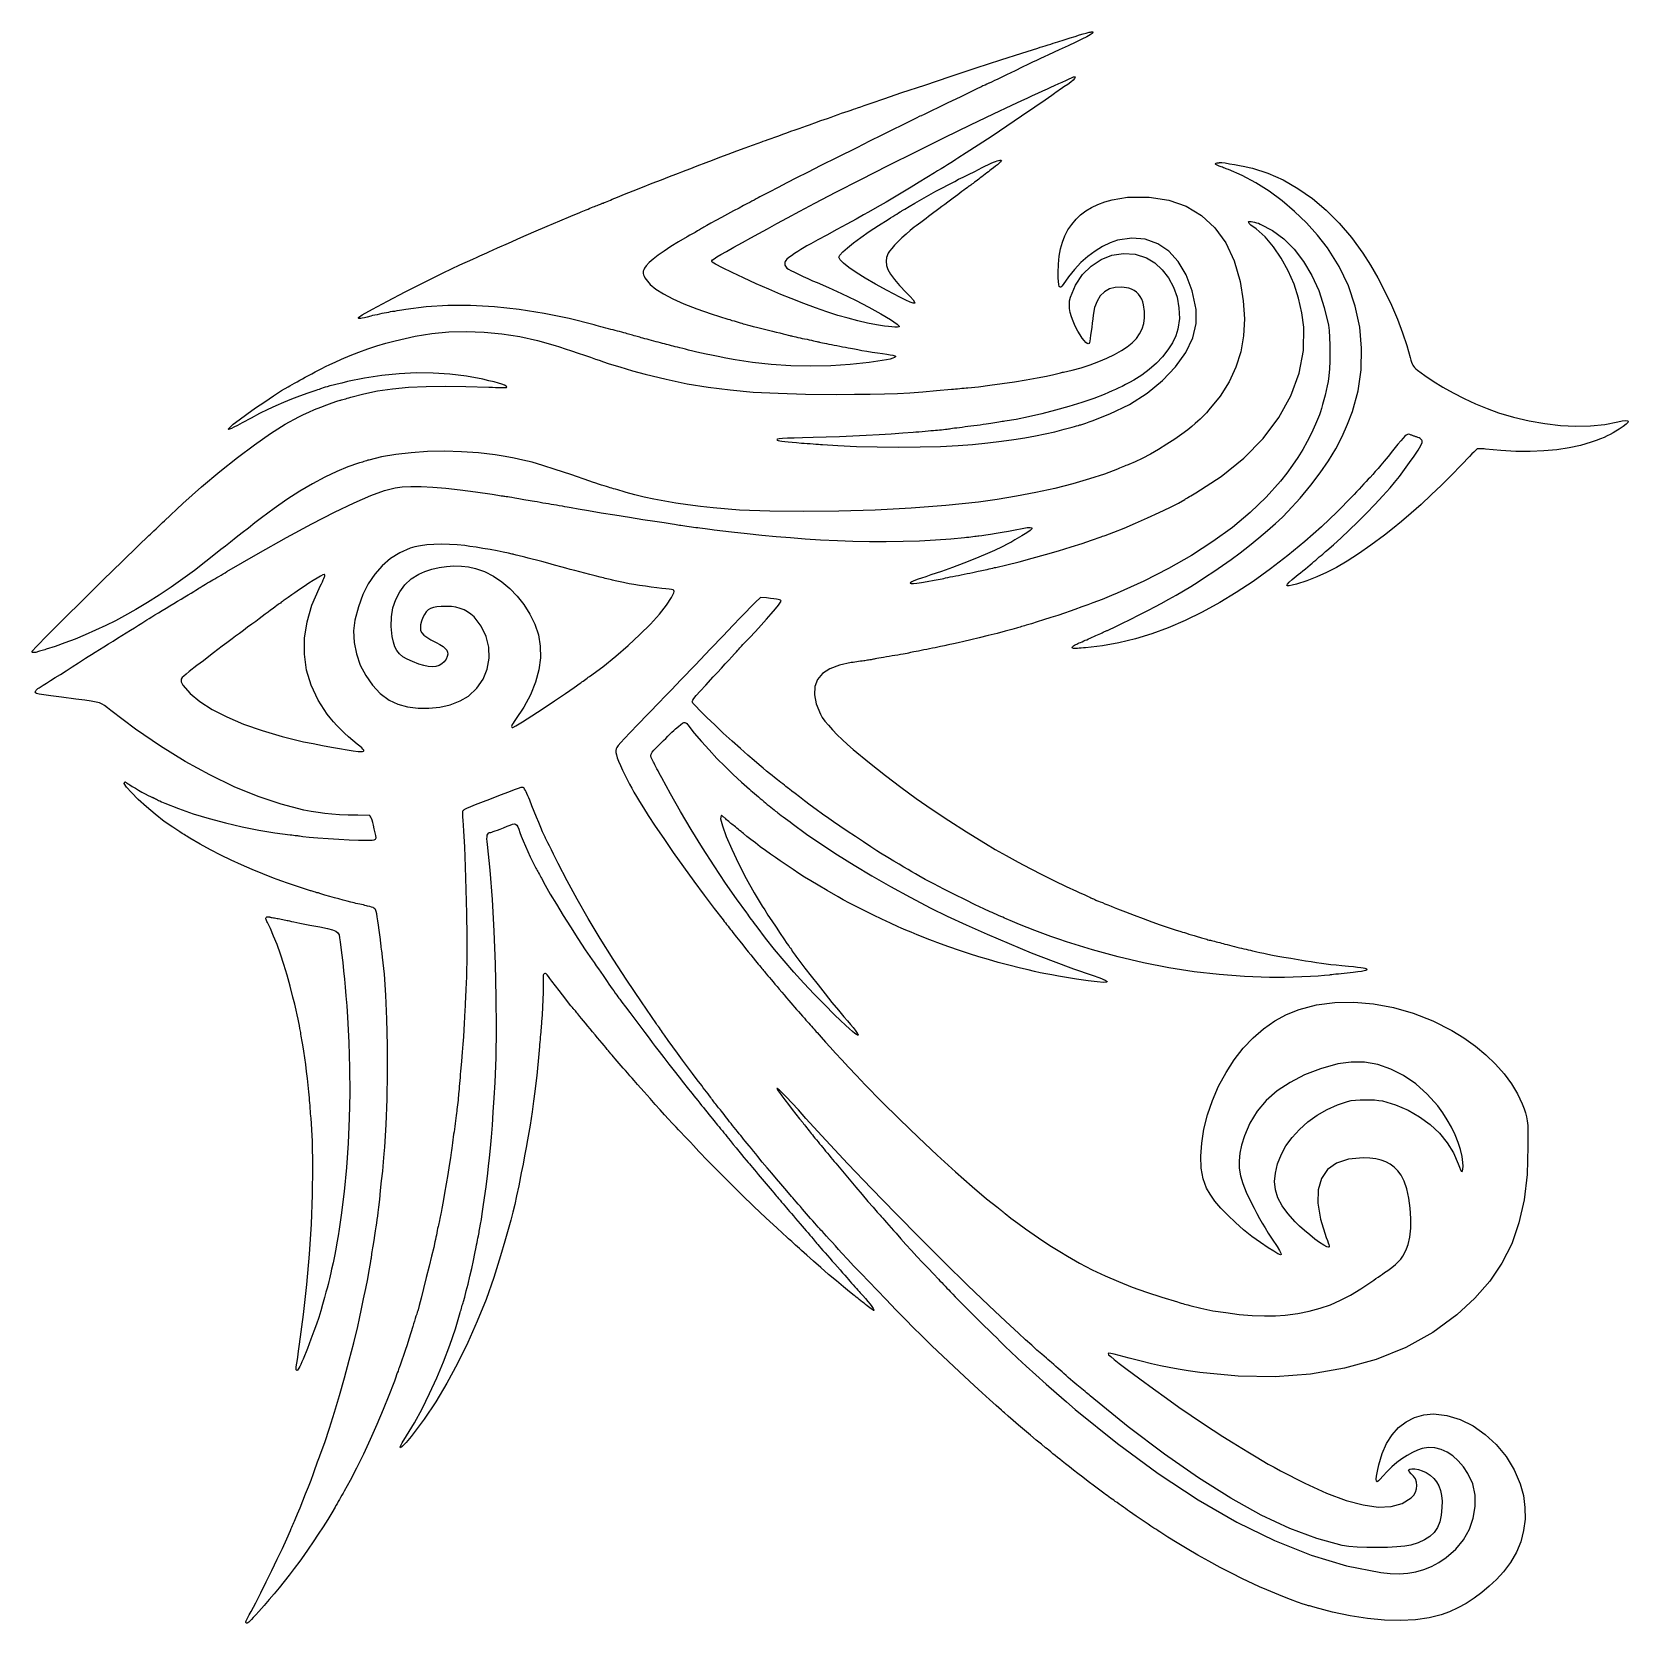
# Model space of a CAD drawing. Header units: millimetres. Extents: x 0 to 20, y 0 to 19.9.
import ezdxf

# ---------------------------------------------------------------- set-up
doc = ezdxf.new("R2010")
doc.units = ezdxf.units.MM
doc.layers.add('LOGO', color=7, linetype='Continuous')

msp = doc.modelspace()

# ---------------------------------------------------------------- linework, layer by layer
at = {"layer": 'LOGO'}
for points in [[(13.289, 19.94), (13.293, 19.939), (13.295, 19.937), (13.296, 19.934), (13.295, 19.93), (13.285, 19.92), (13.26, 19.904), (13.217, 19.88), (13.157, 19.85), (13.08, 19.812), (12.985, 19.767), (12.87, 19.714), (12.736, 19.652), (12.684, 19.628), (12.636, 19.605), (12.588, 19.583), (12.537, 19.559), (12.477, 19.53), (12.406, 19.496), (12.32, 19.453), (12.212, 19.402), (12.17, 19.381), (12.13, 19.362), (12.093, 19.344), (12.061, 19.329), (12.034, 19.316), (12.014, 19.306), (12.001, 19.301), (11.995, 19.299), (11.991, 19.297), (11.981, 19.292), (11.964, 19.285), (11.943, 19.274), (11.917, 19.263), (11.888, 19.249), (11.857, 19.233), (11.823, 19.217), (11.631, 19.123), (11.478, 19.049), (11.36, 18.992), (11.273, 18.949), (11.212, 18.92), (11.173, 18.902), (11.152, 18.892), (11.145, 18.889), (11.127, 18.882), (11.079, 18.858), (11.004, 18.82), (10.905, 18.772), (10.785, 18.712), (10.648, 18.644), (10.497, 18.569), (10.335, 18.488), (10.089, 18.365), (9.886, 18.264), (9.719, 18.18), (9.58, 18.109), (9.459, 18.048), (9.349, 17.99), (9.239, 17.933), (9.122, 17.871), (9.101, 17.86), (9.075, 17.847), (9.049, 17.833), (9.022, 17.819), (8.995, 17.804), (8.967, 17.79), (8.941, 17.776), (8.918, 17.764), (8.86, 17.733), (8.791, 17.697), (8.717, 17.657), (8.642, 17.616), (8.57, 17.576), (8.507, 17.541), (8.455, 17.513), (8.421, 17.493), (8.408, 17.486), (8.39, 17.475), (8.366, 17.461), (8.339, 17.446), (8.31, 17.428), (8.278, 17.411), (8.245, 17.391), (8.211, 17.373), (8.103, 17.309), (8.007, 17.249), (7.92, 17.192), (7.845, 17.14), (7.783, 17.091), (7.733, 17.048), (7.697, 17.01), (7.675, 16.978), (7.666, 16.96), (7.66, 16.943), (7.658, 16.927), (7.658, 16.912), (7.663, 16.895), (7.67, 16.878), (7.681, 16.858), (7.696, 16.835), (7.746, 16.776), (7.818, 16.717), (7.913, 16.657), (8.03, 16.595), (8.17, 16.533), (8.331, 16.471), (8.513, 16.406), (8.718, 16.342), (8.744, 16.334), (8.771, 16.325), (8.799, 16.318), (8.825, 16.31), (8.851, 16.302), (8.875, 16.294), (8.895, 16.288), (8.913, 16.283), (8.932, 16.278), (8.961, 16.27), (8.996, 16.26), (9.036, 16.25), (9.081, 16.239), (9.129, 16.226), (9.179, 16.214), (9.229, 16.202), (9.279, 16.189), (9.327, 16.177), (9.372, 16.167), (9.412, 16.157), (9.447, 16.148), (9.475, 16.141), (9.495, 16.135), (9.507, 16.132), (9.517, 16.131), (9.531, 16.127), (9.55, 16.123), (9.572, 16.118), (9.598, 16.112), (9.625, 16.106), (9.653, 16.099), (9.682, 16.094), (9.712, 16.088), (9.74, 16.081), (9.767, 16.075), (9.792, 16.069), (9.815, 16.064), (9.833, 16.06), (9.848, 16.057), (9.858, 16.055), (9.868, 16.052), (9.884, 16.049), (9.905, 16.044), (9.929, 16.039), (9.957, 16.033), (9.987, 16.027), (10.019, 16.021), (10.053, 16.015), (10.087, 16.009), (10.123, 16.002), (10.158, 15.995), (10.193, 15.988), (10.227, 15.982), (10.257, 15.977), (10.284, 15.971), (10.306, 15.967), (10.347, 15.959), (10.4, 15.949), (10.463, 15.94), (10.529, 15.928), (10.595, 15.918), (10.658, 15.908), (10.712, 15.9), (10.754, 15.894), (10.788, 15.889), (10.811, 15.882), (10.821, 15.875), (10.821, 15.867), (10.81, 15.859), (10.787, 15.85), (10.754, 15.84), (10.709, 15.831), (10.489, 15.795), (10.254, 15.77), (10.009, 15.755), (9.758, 15.751), (9.508, 15.755), (9.264, 15.77), (9.029, 15.795), (8.811, 15.83), (8.695, 15.853), (8.598, 15.872), (8.517, 15.888), (8.448, 15.903), (8.388, 15.915), (8.333, 15.928), (8.281, 15.94), (8.226, 15.953), (8.19, 15.962), (8.154, 15.971), (8.12, 15.98), (8.088, 15.987), (8.058, 15.995), (8.034, 16.002), (8.015, 16.007), (8.001, 16.011), (7.988, 16.015), (7.972, 16.019), (7.951, 16.024), (7.928, 16.031), (7.903, 16.037), (7.875, 16.045), (7.848, 16.052), (7.821, 16.058), (7.793, 16.065), (7.764, 16.073), (7.735, 16.081), (7.707, 16.088), (7.68, 16.095), (7.656, 16.102), (7.635, 16.108), (7.617, 16.113), (7.602, 16.117), (7.583, 16.123), (7.565, 16.128), (7.545, 16.133), (7.527, 16.138), (7.508, 16.144), (7.491, 16.149), (7.476, 16.153), (7.459, 16.158), (7.44, 16.164), (7.416, 16.17), (7.39, 16.176), (7.364, 16.184), (7.336, 16.191), (7.308, 16.199), (7.281, 16.206), (7.254, 16.212), (7.224, 16.22), (7.192, 16.228), (7.16, 16.237), (7.129, 16.245), (7.099, 16.253), (7.072, 16.261), (7.047, 16.268), (6.733, 16.348), (6.417, 16.412), (6.104, 16.462), (5.796, 16.495), (5.497, 16.511), (5.21, 16.512), (4.938, 16.496), (4.685, 16.463), (4.66, 16.458), (4.633, 16.454), (4.604, 16.449), (4.574, 16.443), (4.545, 16.438), (4.516, 16.434), (4.489, 16.43), (4.466, 16.425), (4.442, 16.421), (4.415, 16.416), (4.386, 16.41), (4.357, 16.403), (4.326, 16.396), (4.297, 16.39), (4.269, 16.384), (4.245, 16.377), (4.201, 16.365), (4.167, 16.358), (4.139, 16.352), (4.12, 16.349), (4.105, 16.348), (4.096, 16.35), (4.092, 16.354), (4.091, 16.36), (4.138, 16.394), (4.266, 16.466), (4.454, 16.565), (4.678, 16.682), (4.92, 16.804), (5.154, 16.92), (5.363, 17.02), (5.523, 17.092), (5.54, 17.1), (5.562, 17.11), (5.586, 17.12), (5.613, 17.132), (5.642, 17.146), (5.671, 17.158), (5.699, 17.172), (5.727, 17.185), (5.834, 17.233), (5.97, 17.294), (6.125, 17.362), (6.29, 17.434), (6.456, 17.505), (6.614, 17.572), (6.753, 17.632), (6.865, 17.678), (6.883, 17.685), (6.902, 17.693), (6.925, 17.702), (6.946, 17.712), (6.969, 17.72), (6.991, 17.729), (7.011, 17.738), (7.031, 17.746), (7.048, 17.753), (7.065, 17.76), (7.082, 17.766), (7.098, 17.773), (7.112, 17.778), (7.123, 17.783), (7.133, 17.787), (7.14, 17.789), (7.147, 17.792), (7.157, 17.795), (7.172, 17.801), (7.189, 17.808), (7.207, 17.815), (7.227, 17.824), (7.249, 17.832), (7.271, 17.842), (7.336, 17.868), (7.425, 17.906), (7.533, 17.948), (7.651, 17.995), (7.772, 18.043), (7.887, 18.088), (7.989, 18.128), (8.07, 18.159), (8.1, 18.17), (8.144, 18.187), (8.197, 18.208), (8.255, 18.23), (8.315, 18.252), (8.369, 18.274), (8.416, 18.291), (8.45, 18.304), (8.526, 18.333), (8.621, 18.369), (8.726, 18.408), (8.834, 18.449), (8.937, 18.487), (9.03, 18.521), (9.102, 18.547), (9.147, 18.564), (9.164, 18.57), (9.19, 18.58), (9.225, 18.591), (9.264, 18.606), (9.309, 18.622), (9.357, 18.639), (9.407, 18.657), (9.458, 18.675), (9.51, 18.694), (9.563, 18.712), (9.613, 18.731), (9.661, 18.748), (9.705, 18.764), (9.744, 18.777), (9.776, 18.789), (9.799, 18.797), (9.822, 18.805), (9.852, 18.815), (9.887, 18.828), (9.926, 18.842), (9.969, 18.856), (10.013, 18.873), (10.057, 18.888), (10.101, 18.904), (10.144, 18.92), (10.186, 18.934), (10.227, 18.948), (10.264, 18.961), (10.296, 18.972), (10.324, 18.982), (10.346, 18.989), (10.359, 18.994), (10.372, 18.998), (10.388, 19.002), (10.407, 19.009), (10.43, 19.016), (10.453, 19.025), (10.477, 19.034), (10.503, 19.042), (10.528, 19.051), (10.674, 19.102), (10.902, 19.179), (11.188, 19.274), (11.505, 19.379), (11.831, 19.488), (12.139, 19.588), (12.405, 19.674), (12.605, 19.737), (12.634, 19.747), (12.665, 19.756), (12.698, 19.766), (12.733, 19.777), (12.766, 19.788), (12.798, 19.797), (12.827, 19.807), (12.853, 19.815), (12.935, 19.841), (13.009, 19.865), (13.074, 19.884), (13.128, 19.901), (13.173, 19.914), (13.209, 19.925), (13.233, 19.932), (13.248, 19.935), (13.263, 19.938), (13.274, 19.939), (13.283, 19.94)], [(13.065, 19.357), (13.045, 19.337), (13.016, 19.311), (12.978, 19.282), (12.931, 19.25), (12.914, 19.238), (12.895, 19.226), (12.875, 19.212), (12.854, 19.197), (12.835, 19.183), (12.814, 19.169), (12.797, 19.155), (12.78, 19.144), (12.697, 19.085), (12.565, 18.995), (12.4, 18.883), (12.216, 18.76), (12.03, 18.635), (11.855, 18.52), (11.707, 18.424), (11.602, 18.356), (11.577, 18.341), (11.547, 18.321), (11.512, 18.3), (11.474, 18.276), (11.433, 18.25), (11.391, 18.225), (11.349, 18.199), (11.309, 18.173), (11.214, 18.114), (11.116, 18.055), (11.016, 17.994), (10.914, 17.933), (10.809, 17.87), (10.702, 17.808), (10.592, 17.745), (10.481, 17.68), (10.421, 17.647), (10.327, 17.595), (10.211, 17.531), (10.086, 17.462), (9.96, 17.394), (9.848, 17.333), (9.76, 17.285), (9.709, 17.258), (9.675, 17.238), (9.636, 17.215), (9.595, 17.189), (9.554, 17.161), (9.517, 17.135), (9.485, 17.111), (9.46, 17.09), (9.446, 17.075), (9.439, 17.064), (9.434, 17.052), (9.432, 17.04), (9.433, 17.028), (9.436, 17.015), (9.441, 17.003), (9.45, 16.992), (9.46, 16.981), (9.478, 16.967), (9.51, 16.95), (9.554, 16.927), (9.605, 16.902), (9.662, 16.875), (9.722, 16.849), (9.782, 16.822), (9.838, 16.8), (9.982, 16.738), (10.146, 16.662), (10.319, 16.578), (10.485, 16.49), (10.636, 16.407), (10.759, 16.334), (10.841, 16.279), (10.871, 16.246), (10.864, 16.243), (10.845, 16.241), (10.814, 16.241), (10.776, 16.244), (10.732, 16.247), (10.684, 16.252), (10.633, 16.259), (10.584, 16.268), (10.468, 16.29), (10.349, 16.318), (10.226, 16.351), (10.097, 16.388), (9.962, 16.432), (9.82, 16.48), (9.671, 16.536), (9.512, 16.597), (9.383, 16.65), (9.234, 16.714), (9.075, 16.784), (8.918, 16.856), (8.773, 16.925), (8.652, 16.983), (8.565, 17.028), (8.524, 17.053), (8.518, 17.061), (8.518, 17.071), (8.527, 17.082), (8.547, 17.098), (8.582, 17.12), (8.632, 17.151), (8.702, 17.19), (8.795, 17.242), (8.904, 17.302), (9.006, 17.36), (9.109, 17.415), (9.215, 17.474), (9.333, 17.537), (9.466, 17.608), (9.623, 17.692), (9.809, 17.792), (10.075, 17.931), (10.388, 18.091), (10.73, 18.264), (11.084, 18.442), (11.434, 18.616), (11.761, 18.775), (12.049, 18.914), (12.279, 19.022), (12.339, 19.049), (12.404, 19.079), (12.472, 19.11), (12.539, 19.141), (12.606, 19.172), (12.668, 19.2), (12.726, 19.226), (12.775, 19.25), (12.785, 19.254), (12.798, 19.26), (12.813, 19.267), (12.83, 19.275), (12.849, 19.284), (12.868, 19.293), (12.887, 19.302), (12.907, 19.31), (12.926, 19.32), (12.945, 19.328), (12.962, 19.337), (12.979, 19.344), (12.995, 19.351), (13.007, 19.357), (13.017, 19.362), (13.024, 19.365), (13.053, 19.376), (13.07, 19.377), (13.074, 19.371)], [(12.095, 18.324), (12.113, 18.33), (12.128, 18.333), (12.138, 18.334), (12.145, 18.331), (12.147, 18.326), (12.145, 18.321), (12.139, 18.313), (12.129, 18.302), (12.115, 18.289), (12.097, 18.274), (12.075, 18.256), (12.05, 18.237), (12.02, 18.214), (12.004, 18.203), (11.985, 18.188), (11.966, 18.173), (11.944, 18.158), (11.923, 18.141), (11.903, 18.125), (11.883, 18.11), (11.865, 18.095), (11.847, 18.082), (11.83, 18.068), (11.812, 18.056), (11.794, 18.042), (11.779, 18.03), (11.764, 18.02), (11.753, 18.012), (11.743, 18.005), (11.732, 17.997), (11.717, 17.986), (11.698, 17.973), (11.677, 17.957), (11.652, 17.94), (11.626, 17.92), (11.6, 17.9), (11.572, 17.879), (11.543, 17.858), (11.51, 17.832), (11.475, 17.806), (11.438, 17.778), (11.401, 17.751), (11.365, 17.723), (11.331, 17.698), (11.3, 17.675), (11.269, 17.651), (11.236, 17.627), (11.203, 17.602), (11.17, 17.576), (11.137, 17.552), (11.107, 17.529), (11.079, 17.509), (11.056, 17.491), (11.005, 17.452), (10.954, 17.407), (10.902, 17.36), (10.853, 17.313), (10.81, 17.268), (10.773, 17.226), (10.744, 17.191), (10.728, 17.165), (10.709, 17.114), (10.702, 17.065), (10.707, 17.014), (10.726, 16.962), (10.758, 16.903), (10.807, 16.838), (10.871, 16.763), (10.954, 16.676), (11.006, 16.622), (11.041, 16.581), (11.06, 16.554), (11.061, 16.542), (11.043, 16.542), (11.006, 16.554), (10.951, 16.58), (10.876, 16.617), (10.716, 16.699), (10.571, 16.779), (10.44, 16.855), (10.328, 16.925), (10.237, 16.988), (10.169, 17.041), (10.126, 17.084), (10.111, 17.115), (10.124, 17.143), (10.161, 17.183), (10.218, 17.234), (10.294, 17.296), (10.386, 17.364), (10.491, 17.437), (10.606, 17.513), (10.73, 17.591), (10.758, 17.608), (10.786, 17.625), (10.812, 17.642), (10.838, 17.657), (10.86, 17.672), (10.879, 17.683), (10.894, 17.693), (10.905, 17.701), (10.936, 17.72), (10.992, 17.753), (11.065, 17.794), (11.149, 17.842), (11.239, 17.892), (11.328, 17.942), (11.411, 17.987), (11.481, 18.024), (11.521, 18.046), (11.564, 18.067), (11.612, 18.093), (11.668, 18.121), (11.735, 18.153), (11.814, 18.192), (11.908, 18.239), (12.02, 18.293), (12.049, 18.306), (12.073, 18.317)], [(14.87, 18.3), (14.875, 18.301), (14.88, 18.302), (14.885, 18.303), (14.888, 18.303), (14.891, 18.304), (14.911, 18.302), (14.951, 18.297), (15.005, 18.288), (15.068, 18.277), (15.133, 18.265), (15.196, 18.252), (15.252, 18.241), (15.294, 18.231), (15.488, 18.169), (15.678, 18.084), (15.864, 17.978), (16.044, 17.852), (16.216, 17.707), (16.38, 17.543), (16.534, 17.362), (16.677, 17.165), (16.771, 17.017), (16.863, 16.857), (16.951, 16.688), (17.034, 16.514), (17.109, 16.34), (17.175, 16.17), (17.229, 16.009), (17.27, 15.859), (17.279, 15.827), (17.286, 15.801), (17.294, 15.781), (17.302, 15.764), (17.311, 15.749), (17.325, 15.734), (17.34, 15.719), (17.361, 15.702), (17.452, 15.632), (17.558, 15.561), (17.678, 15.488), (17.808, 15.415), (17.946, 15.346), (18.09, 15.281), (18.234, 15.222), (18.377, 15.168), (18.565, 15.111), (18.76, 15.065), (18.956, 15.031), (19.152, 15.009), (19.345, 15), (19.531, 15.004), (19.709, 15.022), (19.873, 15.052), (19.928, 15.064), (19.967, 15.069), (19.991, 15.068), (20, 15.06), (19.995, 15.045), (19.975, 15.024), (19.939, 14.997), (19.888, 14.962), (19.848, 14.936), (19.812, 14.914), (19.776, 14.894), (19.739, 14.876), (19.699, 14.858), (19.653, 14.84), (19.6, 14.82), (19.536, 14.798), (19.405, 14.758), (19.262, 14.727), (19.108, 14.703), (18.945, 14.689), (18.773, 14.681), (18.593, 14.683), (18.406, 14.693), (18.214, 14.711), (18.195, 14.713), (18.176, 14.715), (18.16, 14.716), (18.144, 14.716), (18.131, 14.716), (18.12, 14.716), (18.112, 14.715), (18.107, 14.714), (18.1, 14.708), (18.087, 14.695), (18.067, 14.675), (18.043, 14.651), (18.014, 14.621), (17.981, 14.586), (17.945, 14.549), (17.907, 14.51), (17.787, 14.386), (17.661, 14.261), (17.533, 14.138), (17.406, 14.019), (17.281, 13.907), (17.161, 13.804), (17.05, 13.713), (16.949, 13.634), (16.777, 13.508), (16.623, 13.4), (16.48, 13.307), (16.348, 13.229), (16.222, 13.164), (16.098, 13.109), (15.975, 13.061), (15.847, 13.021), (15.793, 13.006), (15.755, 12.999), (15.732, 12.998), (15.724, 13.004), (15.731, 13.02), (15.754, 13.043), (15.79, 13.076), (15.841, 13.118), (15.868, 13.14), (15.896, 13.163), (15.926, 13.188), (15.956, 13.212), (15.986, 13.237), (16.015, 13.261), (16.041, 13.283), (16.063, 13.302), (16.086, 13.321), (16.108, 13.34), (16.131, 13.36), (16.153, 13.378), (16.174, 13.397), (16.194, 13.413), (16.21, 13.427), (16.224, 13.439), (16.309, 13.512), (16.404, 13.6), (16.507, 13.697), (16.614, 13.801), (16.722, 13.909), (16.828, 14.019), (16.928, 14.127), (17.02, 14.228), (17.075, 14.292), (17.135, 14.37), (17.199, 14.455), (17.262, 14.543), (17.32, 14.625), (17.368, 14.699), (17.404, 14.758), (17.421, 14.795), (17.422, 14.805), (17.419, 14.814), (17.415, 14.824), (17.406, 14.834), (17.394, 14.843), (17.381, 14.851), (17.366, 14.858), (17.349, 14.864), (17.341, 14.866), (17.334, 14.869), (17.324, 14.872), (17.315, 14.875), (17.306, 14.879), (17.297, 14.882), (17.289, 14.886), (17.281, 14.888), (17.264, 14.894), (17.25, 14.897), (17.235, 14.895), (17.22, 14.887), (17.202, 14.872), (17.181, 14.849), (17.152, 14.815), (17.117, 14.773), (17.05, 14.689), (16.994, 14.619), (16.945, 14.56), (16.904, 14.51), (16.867, 14.468), (16.833, 14.429), (16.801, 14.393), (16.767, 14.357), (16.745, 14.333), (16.72, 14.306), (16.691, 14.276), (16.66, 14.244), (16.629, 14.21), (16.598, 14.176), (16.567, 14.144), (16.539, 14.113), (16.356, 13.926), (16.158, 13.739), (15.95, 13.555), (15.736, 13.377), (15.519, 13.21), (15.302, 13.054), (15.089, 12.913), (14.885, 12.789), (14.663, 12.669), (14.449, 12.565), (14.239, 12.474), (14.032, 12.398), (13.827, 12.335), (13.621, 12.285), (13.414, 12.248), (13.203, 12.223), (13.175, 12.22), (13.149, 12.218), (13.124, 12.216), (13.103, 12.215), (13.083, 12.214), (13.068, 12.213), (13.057, 12.213), (13.051, 12.214), (13.041, 12.217), (13.036, 12.222), (13.035, 12.227), (13.037, 12.234), (13.041, 12.24), (13.051, 12.247), (13.064, 12.255), (13.08, 12.263), (13.091, 12.268), (13.105, 12.274), (13.121, 12.282), (13.14, 12.289), (13.159, 12.298), (13.179, 12.307), (13.199, 12.316), (13.219, 12.323), (13.239, 12.333), (13.261, 12.343), (13.284, 12.353), (13.307, 12.363), (13.331, 12.374), (13.353, 12.385), (13.374, 12.394), (13.392, 12.402), (13.409, 12.41), (13.424, 12.417), (13.438, 12.424), (13.451, 12.43), (13.461, 12.434), (13.47, 12.437), (13.476, 12.439), (13.478, 12.44), (13.504, 12.451), (13.566, 12.481), (13.655, 12.525), (13.76, 12.578), (13.872, 12.634), (13.981, 12.69), (14.077, 12.739), (14.149, 12.777), (14.246, 12.83), (14.339, 12.883), (14.43, 12.935), (14.52, 12.99), (14.612, 13.047), (14.707, 13.11), (14.809, 13.177), (14.918, 13.251), (15.025, 13.327), (15.139, 13.413), (15.256, 13.503), (15.372, 13.598), (15.481, 13.69), (15.582, 13.779), (15.669, 13.86), (15.738, 13.93), (15.89, 14.098), (16.023, 14.258), (16.142, 14.414), (16.246, 14.565), (16.337, 14.716), (16.416, 14.868), (16.485, 15.023), (16.546, 15.183), (16.617, 15.442), (16.655, 15.707), (16.661, 15.975), (16.637, 16.241), (16.582, 16.504), (16.495, 16.759), (16.379, 17.002), (16.233, 17.233), (16.108, 17.393), (15.97, 17.546), (15.822, 17.69), (15.665, 17.823), (15.501, 17.943), (15.334, 18.05), (15.163, 18.14), (14.992, 18.214), (14.978, 18.22), (14.963, 18.225), (14.948, 18.231), (14.932, 18.237), (14.917, 18.243), (14.902, 18.248), (14.888, 18.253), (14.877, 18.258), (14.858, 18.266), (14.844, 18.273), (14.834, 18.279), (14.829, 18.283), (14.828, 18.288), (14.832, 18.292), (14.84, 18.295), (14.853, 18.298), (14.858, 18.299), (14.864, 18.3)], [(14.464, 17.755), (14.657, 17.639), (14.822, 17.486), (14.958, 17.296), (15.064, 17.07), (15.138, 16.81), (15.177, 16.57), (15.192, 16.345), (15.183, 16.132), (15.149, 15.932), (15.087, 15.74), (15, 15.556), (14.887, 15.377), (14.747, 15.202), (14.717, 15.168), (14.69, 15.139), (14.664, 15.113), (14.638, 15.087), (14.609, 15.061), (14.575, 15.032), (14.533, 14.997), (14.483, 14.955), (14.408, 14.897), (14.32, 14.836), (14.221, 14.772), (14.117, 14.708), (14.014, 14.65), (13.913, 14.596), (13.823, 14.552), (13.745, 14.519), (13.736, 14.516), (13.723, 14.511), (13.708, 14.505), (13.689, 14.498), (13.669, 14.489), (13.647, 14.48), (13.626, 14.472), (13.604, 14.462), (13.441, 14.399), (13.252, 14.338), (13.042, 14.278), (12.816, 14.22), (12.58, 14.168), (12.338, 14.121), (12.096, 14.08), (11.86, 14.048), (11.453, 14.006), (11.017, 13.972), (10.565, 13.948), (10.11, 13.933), (9.667, 13.928), (9.248, 13.933), (8.867, 13.948), (8.538, 13.975), (8.376, 13.993), (8.22, 14.014), (8.07, 14.035), (7.929, 14.059), (7.794, 14.084), (7.67, 14.111), (7.553, 14.139), (7.447, 14.168), (7.421, 14.175), (7.395, 14.183), (7.367, 14.191), (7.34, 14.2), (7.313, 14.208), (7.288, 14.214), (7.266, 14.221), (7.247, 14.227), (7.226, 14.233), (7.201, 14.241), (7.171, 14.25), (7.137, 14.261), (7.101, 14.273), (7.064, 14.285), (7.026, 14.298), (6.989, 14.311), (6.751, 14.393), (6.558, 14.457), (6.4, 14.507), (6.269, 14.546), (6.153, 14.575), (6.044, 14.599), (5.931, 14.619), (5.805, 14.638), (5.597, 14.663), (5.383, 14.678), (5.168, 14.684), (4.957, 14.68), (4.752, 14.667), (4.558, 14.645), (4.381, 14.614), (4.222, 14.575), (4.208, 14.571), (4.194, 14.566), (4.177, 14.561), (4.16, 14.555), (4.141, 14.55), (4.124, 14.545), (4.106, 14.54), (4.091, 14.535), (3.96, 14.49), (3.82, 14.432), (3.671, 14.36), (3.516, 14.278), (3.357, 14.183), (3.196, 14.081), (3.036, 13.969), (2.877, 13.851), (2.793, 13.786), (2.712, 13.722), (2.633, 13.661), (2.558, 13.603), (2.489, 13.547), (2.426, 13.497), (2.369, 13.453), (2.322, 13.415), (2.181, 13.302), (2.037, 13.191), (1.89, 13.085), (1.743, 12.982), (1.595, 12.883), (1.448, 12.79), (1.302, 12.702), (1.161, 12.622), (1.046, 12.561), (0.925, 12.501), (0.798, 12.441), (0.668, 12.385), (0.54, 12.331), (0.413, 12.283), (0.292, 12.24), (0.179, 12.203), (0.163, 12.198), (0.146, 12.193), (0.129, 12.188), (0.112, 12.183), (0.096, 12.178), (0.083, 12.174), (0.071, 12.17), (0.061, 12.168), (0.047, 12.164), (0.034, 12.162), (0.023, 12.161), (0.014, 12.162), (0.007, 12.164), (0.002, 12.168), (0, 12.172), (0.001, 12.178), (0.056, 12.237), (0.197, 12.381), (0.4, 12.585), (0.64, 12.822), (0.892, 13.072), (1.13, 13.305), (1.33, 13.499), (1.465, 13.629), (1.484, 13.645), (1.505, 13.666), (1.528, 13.688), (1.555, 13.714), (1.581, 13.739), (1.608, 13.764), (1.635, 13.79), (1.66, 13.814), (1.893, 14.032), (2.125, 14.239), (2.353, 14.432), (2.575, 14.608), (2.787, 14.767), (2.988, 14.906), (3.175, 15.024), (3.345, 15.117), (3.401, 15.145), (3.468, 15.174), (3.542, 15.206), (3.619, 15.237), (3.694, 15.266), (3.762, 15.292), (3.82, 15.312), (3.862, 15.324), (3.869, 15.326), (3.881, 15.33), (3.896, 15.334), (3.912, 15.339), (3.932, 15.343), (3.951, 15.349), (3.973, 15.355), (3.994, 15.362), (4.159, 15.405), (4.332, 15.44), (4.518, 15.466), (4.72, 15.486), (4.938, 15.496), (5.177, 15.5), (5.439, 15.497), (5.725, 15.488), (5.769, 15.486), (5.81, 15.484), (5.847, 15.483), (5.88, 15.482), (5.907, 15.482), (5.929, 15.482), (5.943, 15.483), (5.948, 15.484), (5.951, 15.492), (5.942, 15.501), (5.922, 15.512), (5.89, 15.525), (5.847, 15.537), (5.792, 15.553), (5.727, 15.568), (5.649, 15.586), (5.446, 15.624), (5.238, 15.649), (5.028, 15.664), (4.814, 15.666), (4.6, 15.656), (4.385, 15.635), (4.169, 15.602), (3.954, 15.557), (3.882, 15.539), (3.823, 15.525), (3.774, 15.513), (3.734, 15.503), (3.701, 15.493), (3.674, 15.486), (3.65, 15.478), (3.628, 15.47), (3.615, 15.466), (3.6, 15.46), (3.58, 15.453), (3.558, 15.446), (3.533, 15.437), (3.508, 15.428), (3.483, 15.419), (3.457, 15.411), (3.354, 15.375), (3.254, 15.337), (3.154, 15.297), (3.056, 15.254), (2.957, 15.207), (2.853, 15.156), (2.747, 15.101), (2.633, 15.04), (2.577, 15.009), (2.532, 14.985), (2.499, 14.968), (2.476, 14.96), (2.464, 14.956), (2.46, 14.96), (2.466, 14.968), (2.479, 14.984), (2.523, 15.023), (2.597, 15.08), (2.693, 15.151), (2.803, 15.227), (2.918, 15.306), (3.029, 15.38), (3.129, 15.445), (3.209, 15.491), (3.231, 15.504), (3.259, 15.52), (3.289, 15.536), (3.322, 15.555), (3.356, 15.574), (3.391, 15.593), (3.424, 15.612), (3.457, 15.63), (3.506, 15.657), (3.549, 15.68), (3.59, 15.702), (3.632, 15.723), (3.679, 15.746), (3.733, 15.771), (3.798, 15.8), (3.879, 15.837), (3.987, 15.883), (4.095, 15.926), (4.207, 15.967), (4.32, 16.004), (4.435, 16.038), (4.553, 16.07), (4.676, 16.099), (4.802, 16.127), (5.01, 16.161), (5.225, 16.181), (5.443, 16.187), (5.665, 16.179), (5.888, 16.158), (6.112, 16.122), (6.335, 16.073), (6.555, 16.011), (6.612, 15.992), (6.682, 15.97), (6.761, 15.943), (6.844, 15.915), (6.925, 15.888), (7, 15.863), (7.062, 15.84), (7.108, 15.825), (7.16, 15.806), (7.222, 15.786), (7.292, 15.764), (7.367, 15.741), (7.446, 15.717), (7.527, 15.694), (7.605, 15.672), (7.682, 15.651), (7.949, 15.586), (8.21, 15.531), (8.474, 15.488), (8.748, 15.453), (9.038, 15.427), (9.351, 15.411), (9.695, 15.401), (10.077, 15.398), (10.306, 15.399), (10.504, 15.401), (10.681, 15.404), (10.845, 15.41), (11.001, 15.418), (11.162, 15.429), (11.334, 15.444), (11.524, 15.461), (11.546, 15.463), (11.571, 15.466), (11.599, 15.468), (11.626, 15.471), (11.653, 15.474), (11.68, 15.476), (11.706, 15.479), (11.728, 15.481), (11.859, 15.493), (12.004, 15.512), (12.158, 15.532), (12.312, 15.555), (12.46, 15.579), (12.596, 15.603), (12.713, 15.626), (12.805, 15.647), (12.821, 15.651), (12.838, 15.655), (12.855, 15.659), (12.872, 15.664), (12.887, 15.667), (12.902, 15.671), (12.914, 15.674), (12.925, 15.676), (13.036, 15.701), (13.148, 15.732), (13.259, 15.769), (13.367, 15.809), (13.47, 15.853), (13.566, 15.899), (13.651, 15.946), (13.725, 15.995), (13.788, 16.045), (13.839, 16.098), (13.88, 16.156), (13.91, 16.218), (13.931, 16.284), (13.94, 16.357), (13.94, 16.434), (13.93, 16.519), (13.92, 16.556), (13.906, 16.59), (13.888, 16.623), (13.866, 16.652), (13.839, 16.678), (13.81, 16.699), (13.778, 16.716), (13.745, 16.727), (13.655, 16.74), (13.574, 16.737), (13.502, 16.719), (13.44, 16.683), (13.387, 16.632), (13.346, 16.566), (13.316, 16.485), (13.298, 16.391), (13.292, 16.344), (13.286, 16.291), (13.279, 16.239), (13.272, 16.186), (13.265, 16.138), (13.26, 16.097), (13.255, 16.066), (13.252, 16.047), (13.246, 16.033), (13.236, 16.029), (13.222, 16.034), (13.205, 16.049), (13.184, 16.071), (13.16, 16.103), (13.135, 16.143), (13.107, 16.191), (13.073, 16.254), (13.046, 16.314), (13.025, 16.37), (13.01, 16.424), (13.002, 16.475), (13, 16.524), (13.003, 16.571), (13.013, 16.616), (13.075, 16.767), (13.162, 16.898), (13.271, 17.005), (13.396, 17.087), (13.533, 17.141), (13.677, 17.164), (13.822, 17.153), (13.964, 17.108), (14.07, 17.044), (14.163, 16.96), (14.241, 16.857), (14.303, 16.741), (14.348, 16.616), (14.373, 16.483), (14.378, 16.349), (14.359, 16.215), (14.332, 16.131), (14.29, 16.043), (14.235, 15.955), (14.167, 15.869), (14.089, 15.787), (14.001, 15.71), (13.906, 15.639), (13.806, 15.577), (13.751, 15.547), (13.703, 15.521), (13.659, 15.498), (13.618, 15.478), (13.578, 15.459), (13.535, 15.44), (13.489, 15.419), (13.436, 15.398), (13.304, 15.347), (13.155, 15.296), (12.994, 15.246), (12.825, 15.198), (12.655, 15.154), (12.489, 15.115), (12.332, 15.084), (12.191, 15.061), (12.176, 15.059), (12.159, 15.056), (12.138, 15.053), (12.115, 15.049), (12.091, 15.045), (12.065, 15.041), (12.04, 15.038), (12.016, 15.033), (11.988, 15.029), (11.957, 15.024), (11.921, 15.018), (11.883, 15.013), (11.843, 15.007), (11.803, 15.002), (11.765, 14.998), (11.728, 14.993), (11.693, 14.989), (11.657, 14.984), (11.623, 14.98), (11.591, 14.976), (11.561, 14.972), (11.535, 14.968), (11.514, 14.965), (11.499, 14.963), (11.485, 14.962), (11.467, 14.959), (11.446, 14.957), (11.423, 14.954), (11.399, 14.951), (11.374, 14.949), (11.348, 14.946), (11.324, 14.944), (11.297, 14.942), (11.265, 14.939), (11.23, 14.936), (11.192, 14.933), (11.153, 14.93), (11.114, 14.926), (11.077, 14.924), (11.041, 14.921), (10.912, 14.91), (10.768, 14.9), (10.615, 14.89), (10.453, 14.882), (10.287, 14.874), (10.12, 14.867), (9.953, 14.861), (9.791, 14.856), (9.656, 14.853), (9.549, 14.849), (9.466, 14.847), (9.406, 14.843), (9.365, 14.839), (9.342, 14.835), (9.335, 14.83), (9.34, 14.824), (9.35, 14.819), (9.37, 14.815), (9.398, 14.811), (9.433, 14.807), (9.477, 14.802), (9.527, 14.798), (9.582, 14.793), (9.643, 14.788), (9.678, 14.786), (9.714, 14.783), (9.751, 14.78), (9.787, 14.778), (9.822, 14.775), (9.854, 14.773), (9.883, 14.771), (9.906, 14.768), (10.097, 14.755), (10.33, 14.745), (10.589, 14.739), (10.861, 14.737), (11.131, 14.739), (11.384, 14.746), (11.607, 14.756), (11.787, 14.769), (11.977, 14.789), (12.147, 14.81), (12.302, 14.831), (12.443, 14.852), (12.575, 14.876), (12.698, 14.902), (12.818, 14.929), (12.936, 14.961), (12.969, 14.969), (13.002, 14.979), (13.034, 14.988), (13.063, 14.996), (13.089, 15.003), (13.112, 15.009), (13.13, 15.014), (13.143, 15.017), (13.17, 15.026), (13.206, 15.038), (13.249, 15.053), (13.297, 15.071), (13.348, 15.09), (13.401, 15.111), (13.454, 15.132), (13.505, 15.152), (13.752, 15.272), (13.974, 15.414), (14.168, 15.571), (14.33, 15.743), (14.457, 15.921), (14.545, 16.104), (14.589, 16.286), (14.588, 16.463), (14.538, 16.695), (14.463, 16.894), (14.364, 17.061), (14.245, 17.192), (14.106, 17.286), (13.951, 17.341), (13.783, 17.356), (13.602, 17.328), (13.509, 17.296), (13.415, 17.25), (13.322, 17.193), (13.23, 17.125), (13.144, 17.048), (13.062, 16.962), (12.987, 16.871), (12.922, 16.774), (12.906, 16.752), (12.892, 16.74), (12.882, 16.739), (12.873, 16.751), (12.866, 16.774), (12.862, 16.811), (12.859, 16.858), (12.858, 16.92), (12.862, 17.03), (12.872, 17.13), (12.888, 17.222), (12.912, 17.306), (12.943, 17.385), (12.982, 17.458), (13.029, 17.528), (13.085, 17.595), (13.14, 17.647), (13.205, 17.696), (13.278, 17.739), (13.358, 17.777), (13.445, 17.809), (13.535, 17.835), (13.631, 17.854), (13.728, 17.867), (13.998, 17.868), (14.244, 17.831)], [(15.276, 17.563), (15.298, 17.56), (15.321, 17.555), (15.345, 17.549), (15.37, 17.541), (15.392, 17.532), (15.545, 17.453), (15.687, 17.347), (15.817, 17.217), (15.935, 17.064), (16.037, 16.889), (16.124, 16.698), (16.193, 16.488), (16.245, 16.264), (16.253, 16.196), (16.26, 16.111), (16.263, 16.016), (16.264, 15.914), (16.262, 15.812), (16.257, 15.716), (16.25, 15.629), (16.241, 15.558), (16.23, 15.505), (16.217, 15.448), (16.204, 15.388), (16.189, 15.329), (16.173, 15.272), (16.159, 15.221), (16.145, 15.177), (16.133, 15.143), (16.084, 15.023), (16.033, 14.912), (15.981, 14.807), (15.924, 14.706), (15.864, 14.608), (15.797, 14.51), (15.724, 14.411), (15.643, 14.309), (15.465, 14.11), (15.265, 13.917), (15.042, 13.731), (14.797, 13.552), (14.53, 13.379), (14.241, 13.215), (13.931, 13.057), (13.599, 12.908), (13.529, 12.879), (13.467, 12.852), (13.41, 12.829), (13.353, 12.807), (13.295, 12.784), (13.229, 12.76), (13.154, 12.733), (13.068, 12.701), (13.01, 12.681), (12.937, 12.657), (12.853, 12.628), (12.766, 12.6), (12.677, 12.572), (12.596, 12.546), (12.526, 12.524), (12.473, 12.509), (12.457, 12.504), (12.438, 12.499), (12.42, 12.493), (12.401, 12.488), (12.383, 12.482), (12.366, 12.477), (12.351, 12.472), (12.337, 12.469), (12.278, 12.452), (12.193, 12.429), (12.093, 12.402), (11.982, 12.374), (11.871, 12.347), (11.766, 12.321), (11.676, 12.3), (11.606, 12.284), (11.587, 12.281), (11.567, 12.276), (11.546, 12.272), (11.525, 12.267), (11.503, 12.262), (11.484, 12.258), (11.466, 12.254), (11.451, 12.25), (11.433, 12.246), (11.411, 12.242), (11.383, 12.236), (11.352, 12.23), (11.319, 12.223), (11.283, 12.216), (11.248, 12.208), (11.212, 12.202), (11.177, 12.195), (11.142, 12.188), (11.11, 12.181), (11.078, 12.175), (11.051, 12.17), (11.028, 12.165), (11.01, 12.161), (10.998, 12.158), (10.985, 12.156), (10.966, 12.152), (10.943, 12.147), (10.915, 12.142), (10.884, 12.136), (10.849, 12.131), (10.814, 12.125), (10.778, 12.119), (10.742, 12.113), (10.706, 12.107), (10.672, 12.1), (10.64, 12.095), (10.612, 12.091), (10.587, 12.086), (10.568, 12.083), (10.554, 12.08), (10.544, 12.078), (10.53, 12.075), (10.515, 12.073), (10.5, 12.07), (10.484, 12.067), (10.468, 12.065), (10.452, 12.062), (10.437, 12.06), (10.422, 12.058), (10.403, 12.056), (10.382, 12.053), (10.359, 12.05), (10.336, 12.046), (10.312, 12.043), (10.289, 12.039), (10.267, 12.036), (10.119, 12.005), (9.999, 11.959), (9.907, 11.899), (9.845, 11.825), (9.81, 11.736), (9.805, 11.634), (9.828, 11.518), (9.88, 11.388), (9.903, 11.349), (9.936, 11.303), (9.98, 11.251), (10.031, 11.193), (10.09, 11.133), (10.153, 11.072), (10.22, 11.009), (10.29, 10.949), (10.496, 10.78), (10.694, 10.623), (10.887, 10.475), (11.081, 10.333), (11.28, 10.195), (11.488, 10.057), (11.709, 9.916), (11.947, 9.769), (12.07, 9.696), (12.208, 9.618), (12.357, 9.537), (12.51, 9.455), (12.664, 9.376), (12.815, 9.301), (12.958, 9.231), (13.087, 9.172), (13.121, 9.157), (13.153, 9.143), (13.184, 9.129), (13.211, 9.116), (13.235, 9.106), (13.255, 9.096), (13.269, 9.089), (13.277, 9.085), (13.283, 9.082), (13.291, 9.078), (13.3, 9.075), (13.308, 9.07), (13.319, 9.066), (13.33, 9.061), (13.34, 9.056), (13.35, 9.052), (13.364, 9.047), (13.385, 9.038), (13.413, 9.028), (13.445, 9.015), (13.481, 9), (13.521, 8.984), (13.562, 8.967), (13.604, 8.951), (13.704, 8.911), (13.812, 8.87), (13.922, 8.828), (14.031, 8.788), (14.137, 8.751), (14.236, 8.717), (14.324, 8.688), (14.397, 8.665), (14.417, 8.66), (14.44, 8.653), (14.468, 8.644), (14.498, 8.635), (14.53, 8.625), (14.565, 8.615), (14.602, 8.603), (14.641, 8.591), (14.655, 8.586), (14.67, 8.583), (14.687, 8.578), (14.703, 8.573), (14.721, 8.569), (14.736, 8.564), (14.752, 8.56), (14.766, 8.557), (14.779, 8.554), (14.797, 8.549), (14.816, 8.545), (14.838, 8.539), (14.86, 8.533), (14.883, 8.527), (14.905, 8.521), (14.926, 8.515), (14.949, 8.509), (14.975, 8.502), (15.004, 8.494), (15.036, 8.486), (15.067, 8.478), (15.099, 8.471), (15.129, 8.463), (15.157, 8.457), (15.185, 8.45), (15.213, 8.444), (15.241, 8.437), (15.267, 8.432), (15.292, 8.426), (15.314, 8.421), (15.333, 8.416), (15.347, 8.413), (15.387, 8.403), (15.434, 8.394), (15.487, 8.383), (15.546, 8.372), (15.613, 8.359), (15.688, 8.346), (15.774, 8.331), (15.868, 8.316), (15.956, 8.301), (16.031, 8.289), (16.096, 8.279), (16.158, 8.27), (16.216, 8.262), (16.276, 8.255), (16.341, 8.248), (16.414, 8.241), (16.495, 8.233), (16.559, 8.226), (16.611, 8.22), (16.651, 8.215), (16.68, 8.21), (16.7, 8.207), (16.714, 8.203), (16.722, 8.198), (16.729, 8.191), (16.726, 8.185), (16.715, 8.178), (16.693, 8.172), (16.66, 8.167), (16.615, 8.16), (16.555, 8.153), (16.482, 8.144), (16.443, 8.14), (16.406, 8.136), (16.37, 8.132), (16.338, 8.13), (16.31, 8.126), (16.286, 8.124), (16.269, 8.122), (16.258, 8.12), (16.198, 8.114), (16.117, 8.108), (16.019, 8.102), (15.913, 8.097), (15.803, 8.094), (15.695, 8.091), (15.595, 8.09), (15.508, 8.091), (15.192, 8.101), (14.877, 8.126), (14.562, 8.163), (14.246, 8.211), (13.929, 8.274), (13.61, 8.349), (13.289, 8.436), (12.965, 8.537), (12.868, 8.57), (12.768, 8.605), (12.667, 8.642), (12.567, 8.679), (12.47, 8.717), (12.375, 8.755), (12.287, 8.791), (12.206, 8.827), (12.186, 8.835), (12.165, 8.846), (12.139, 8.856), (12.113, 8.868), (12.086, 8.88), (12.057, 8.891), (12.031, 8.903), (12.006, 8.915), (11.927, 8.95), (11.821, 9.001), (11.696, 9.063), (11.562, 9.13), (11.427, 9.198), (11.302, 9.264), (11.194, 9.32), (11.114, 9.364), (11.071, 9.39), (11.026, 9.415), (10.978, 9.444), (10.926, 9.474), (10.868, 9.509), (10.801, 9.549), (10.724, 9.595), (10.634, 9.648), (10.585, 9.679), (10.51, 9.728), (10.419, 9.789), (10.318, 9.855), (10.216, 9.923), (10.122, 9.987), (10.042, 10.042), (9.985, 10.082), (9.906, 10.138), (9.828, 10.196), (9.752, 10.251), (9.68, 10.305), (9.617, 10.353), (9.563, 10.394), (9.521, 10.427), (9.492, 10.449), (9.481, 10.459), (9.465, 10.471), (9.448, 10.485), (9.428, 10.501), (9.407, 10.517), (9.385, 10.535), (9.363, 10.552), (9.341, 10.569), (9.306, 10.596), (9.274, 10.622), (9.242, 10.648), (9.206, 10.677), (9.164, 10.712), (9.113, 10.756), (9.051, 10.81), (8.972, 10.877), (8.879, 10.959), (8.774, 11.053), (8.663, 11.154), (8.555, 11.256), (8.457, 11.35), (8.374, 11.432), (8.314, 11.493), (8.283, 11.529), (8.277, 11.54), (8.274, 11.55), (8.28, 11.565), (8.295, 11.588), (8.325, 11.624), (8.374, 11.678), (8.443, 11.754), (8.538, 11.856), (8.589, 11.912), (8.64, 11.968), (8.688, 12.019), (8.733, 12.068), (8.772, 12.11), (8.804, 12.146), (8.828, 12.173), (8.845, 12.191), (8.857, 12.205), (8.872, 12.221), (8.889, 12.241), (8.909, 12.261), (8.929, 12.283), (8.95, 12.305), (8.97, 12.327), (8.991, 12.348), (9.065, 12.427), (9.136, 12.505), (9.204, 12.58), (9.264, 12.649), (9.316, 12.709), (9.355, 12.758), (9.38, 12.792), (9.388, 12.808), (9.385, 12.814), (9.379, 12.819), (9.369, 12.824), (9.352, 12.828), (9.328, 12.833), (9.297, 12.837), (9.255, 12.841), (9.203, 12.846), (9.128, 12.852), (9.063, 12.79), (9.036, 12.764), (8.999, 12.727), (8.948, 12.674), (8.877, 12.6), (8.782, 12.502), (8.66, 12.373), (8.503, 12.209), (8.309, 12.006), (8.251, 11.945), (8.192, 11.883), (8.132, 11.82), (8.071, 11.756), (8.014, 11.697), (7.961, 11.642), (7.914, 11.594), (7.875, 11.554), (7.717, 11.39), (7.592, 11.262), (7.497, 11.161), (7.427, 11.087), (7.378, 11.034), (7.347, 10.997), (7.33, 10.971), (7.32, 10.954), (7.317, 10.935), (7.318, 10.911), (7.324, 10.881), (7.335, 10.844), (7.351, 10.8), (7.373, 10.748), (7.4, 10.69), (7.432, 10.623), (7.461, 10.565), (7.489, 10.512), (7.515, 10.464), (7.543, 10.414), (7.575, 10.358), (7.615, 10.294), (7.663, 10.216), (7.723, 10.122), (7.811, 9.986), (7.916, 9.83), (8.036, 9.657), (8.163, 9.478), (8.294, 9.296), (8.424, 9.12), (8.547, 8.956), (8.66, 8.811), (8.674, 8.793), (8.69, 8.774), (8.705, 8.754), (8.722, 8.734), (8.738, 8.712), (8.754, 8.692), (8.77, 8.673), (8.783, 8.656), (8.829, 8.597), (8.87, 8.546), (8.908, 8.498), (8.943, 8.454), (8.976, 8.413), (9.007, 8.374), (9.038, 8.337), (9.068, 8.3), (9.085, 8.279), (9.102, 8.258), (9.118, 8.239), (9.133, 8.22), (9.146, 8.204), (9.157, 8.19), (9.166, 8.179), (9.171, 8.172), (9.178, 8.165), (9.189, 8.151), (9.202, 8.134), (9.22, 8.113), (9.24, 8.09), (9.263, 8.063), (9.286, 8.035), (9.31, 8.007), (9.337, 7.976), (9.365, 7.943), (9.395, 7.907), (9.426, 7.872), (9.455, 7.837), (9.485, 7.803), (9.511, 7.772), (9.534, 7.745), (9.557, 7.718), (9.581, 7.691), (9.606, 7.662), (9.631, 7.634), (9.655, 7.606), (9.679, 7.58), (9.699, 7.557), (9.717, 7.536), (9.733, 7.518), (9.751, 7.499), (9.767, 7.48), (9.785, 7.46), (9.8, 7.442), (9.815, 7.425), (9.828, 7.411), (9.838, 7.399), (9.888, 7.342), (9.943, 7.281), (10.003, 7.215), (10.07, 7.141), (10.147, 7.059), (10.233, 6.966), (10.331, 6.863), (10.441, 6.746), (10.646, 6.536), (10.871, 6.313), (11.107, 6.085), (11.344, 5.863), (11.572, 5.654), (11.781, 5.469), (11.961, 5.317), (12.103, 5.207), (12.112, 5.2), (12.123, 5.192), (12.134, 5.184), (12.146, 5.174), (12.159, 5.163), (12.171, 5.153), (12.184, 5.143), (12.196, 5.134), (12.267, 5.076), (12.354, 5.011), (12.451, 4.94), (12.557, 4.866), (12.666, 4.792), (12.774, 4.721), (12.879, 4.655), (12.975, 4.596), (13.128, 4.509), (13.285, 4.428), (13.447, 4.351), (13.613, 4.279), (13.787, 4.21), (13.967, 4.145), (14.156, 4.083), (14.354, 4.024), (14.376, 4.018), (14.399, 4.011), (14.422, 4.005), (14.443, 3.998), (14.464, 3.992), (14.482, 3.987), (14.498, 3.982), (14.509, 3.98), (14.646, 3.945), (14.798, 3.915), (14.96, 3.89), (15.125, 3.869), (15.289, 3.856), (15.444, 3.849), (15.584, 3.85), (15.702, 3.858), (15.86, 3.88), (16.005, 3.909), (16.14, 3.945), (16.27, 3.99), (16.396, 4.045), (16.523, 4.111), (16.653, 4.189), (16.789, 4.281), (16.814, 4.298), (16.841, 4.318), (16.868, 4.336), (16.896, 4.356), (16.923, 4.374), (16.947, 4.392), (16.969, 4.406), (16.988, 4.42), (17.04, 4.457), (17.084, 4.493), (17.121, 4.527), (17.152, 4.562), (17.179, 4.6), (17.202, 4.642), (17.224, 4.69), (17.244, 4.743), (17.265, 4.836), (17.276, 4.947), (17.277, 5.07), (17.268, 5.198), (17.252, 5.324), (17.226, 5.44), (17.194, 5.539), (17.156, 5.613), (17.114, 5.668), (17.069, 5.714), (17.02, 5.752), (16.965, 5.781), (16.906, 5.803), (16.84, 5.819), (16.765, 5.828), (16.682, 5.83), (16.497, 5.812), (16.348, 5.763), (16.235, 5.683), (16.158, 5.572), (16.118, 5.431), (16.114, 5.261), (16.148, 5.061), (16.219, 4.832), (16.234, 4.793), (16.244, 4.764), (16.251, 4.743), (16.255, 4.729), (16.256, 4.72), (16.254, 4.715), (16.25, 4.712), (16.245, 4.709), (16.224, 4.714), (16.186, 4.736), (16.135, 4.77), (16.076, 4.813), (16.012, 4.864), (15.946, 4.919), (15.884, 4.974), (15.83, 5.027), (15.736, 5.131), (15.664, 5.23), (15.613, 5.33), (15.582, 5.429), (15.571, 5.532), (15.581, 5.64), (15.608, 5.755), (15.656, 5.877), (15.713, 5.982), (15.79, 6.087), (15.883, 6.187), (15.989, 6.281), (16.106, 6.364), (16.23, 6.437), (16.358, 6.496), (16.485, 6.538), (16.53, 6.547), (16.584, 6.553), (16.642, 6.557), (16.703, 6.559), (16.765, 6.559), (16.823, 6.555), (16.876, 6.55), (16.921, 6.543), (17.086, 6.493), (17.243, 6.427), (17.388, 6.344), (17.52, 6.248), (17.636, 6.139), (17.734, 6.02), (17.813, 5.892), (17.87, 5.757), (17.886, 5.713), (17.9, 5.681), (17.91, 5.664), (17.92, 5.659), (17.926, 5.668), (17.931, 5.69), (17.932, 5.725), (17.93, 5.773), (17.921, 5.849), (17.901, 5.933), (17.87, 6.023), (17.832, 6.118), (17.787, 6.213), (17.735, 6.307), (17.678, 6.396), (17.616, 6.48), (17.483, 6.629), (17.339, 6.757), (17.187, 6.861), (17.027, 6.942), (16.863, 6.998), (16.697, 7.028), (16.529, 7.031), (16.364, 7.007), (16.145, 6.946), (15.944, 6.869), (15.764, 6.776), (15.604, 6.669), (15.467, 6.547), (15.351, 6.413), (15.26, 6.265), (15.192, 6.105), (15.157, 5.991), (15.135, 5.888), (15.125, 5.792), (15.128, 5.699), (15.144, 5.605), (15.173, 5.507), (15.216, 5.399), (15.273, 5.278), (15.313, 5.199), (15.349, 5.131), (15.381, 5.071), (15.415, 5.013), (15.451, 4.954), (15.492, 4.887), (15.542, 4.811), (15.603, 4.719), (15.634, 4.671), (15.651, 4.637), (15.655, 4.619), (15.643, 4.616), (15.613, 4.628), (15.563, 4.659), (15.491, 4.704), (15.395, 4.769), (15.287, 4.846), (15.181, 4.929), (15.079, 5.018), (14.984, 5.11), (14.898, 5.2), (14.823, 5.289), (14.762, 5.374), (14.717, 5.451), (14.675, 5.565), (14.652, 5.699), (14.646, 5.85), (14.658, 6.015), (14.686, 6.188), (14.732, 6.367), (14.793, 6.548), (14.87, 6.729), (14.962, 6.901), (15.064, 7.06), (15.177, 7.204), (15.301, 7.334), (15.433, 7.448), (15.573, 7.545), (15.722, 7.626), (15.878, 7.689), (16.096, 7.747), (16.326, 7.778), (16.565, 7.783), (16.811, 7.762), (17.059, 7.716), (17.307, 7.643), (17.553, 7.546), (17.792, 7.425), (17.943, 7.333), (18.087, 7.23), (18.219, 7.119), (18.34, 7.002), (18.448, 6.882), (18.541, 6.757), (18.616, 6.632), (18.673, 6.508), (18.697, 6.446), (18.714, 6.394), (18.728, 6.345), (18.736, 6.294), (18.742, 6.237), (18.745, 6.168), (18.746, 6.081), (18.746, 5.972), (18.734, 5.62), (18.697, 5.302), (18.633, 5.015), (18.542, 4.752), (18.42, 4.51), (18.267, 4.284), (18.079, 4.07), (17.856, 3.864), (17.552, 3.641), (17.214, 3.454), (16.844, 3.304), (16.445, 3.193), (16.022, 3.12), (15.577, 3.087), (15.114, 3.094), (14.636, 3.142), (14.488, 3.163), (14.362, 3.183), (14.25, 3.202), (14.142, 3.224), (14.028, 3.249), (13.9, 3.281), (13.747, 3.321), (13.56, 3.371), (13.52, 3.38), (13.494, 3.383), (13.485, 3.377), (13.491, 3.363), (13.517, 3.339), (13.561, 3.302), (13.624, 3.252), (13.708, 3.189), (13.882, 3.059), (14.052, 2.935), (14.215, 2.817), (14.373, 2.706), (14.524, 2.602), (14.666, 2.506), (14.8, 2.417), (14.924, 2.338), (15.05, 2.259), (15.159, 2.192), (15.255, 2.133), (15.34, 2.082), (15.417, 2.036), (15.491, 1.993), (15.566, 1.952), (15.644, 1.909), (15.949, 1.753), (16.223, 1.629), (16.467, 1.538), (16.682, 1.48), (16.87, 1.454), (17.032, 1.46), (17.169, 1.499), (17.284, 1.569), (17.315, 1.603), (17.338, 1.641), (17.351, 1.681), (17.355, 1.723), (17.35, 1.766), (17.336, 1.806), (17.312, 1.842), (17.28, 1.872), (17.255, 1.898), (17.25, 1.915), (17.264, 1.928), (17.291, 1.933), (17.328, 1.932), (17.374, 1.924), (17.422, 1.908), (17.471, 1.885), (17.522, 1.852), (17.565, 1.813), (17.601, 1.769), (17.628, 1.718), (17.648, 1.661), (17.662, 1.597), (17.669, 1.526), (17.668, 1.447), (17.659, 1.351), (17.64, 1.268), (17.61, 1.197), (17.569, 1.137), (17.517, 1.086), (17.451, 1.043), (17.371, 1.007), (17.276, 0.978), (17.202, 0.965), (17.103, 0.956), (16.984, 0.949), (16.856, 0.947), (16.728, 0.948), (16.606, 0.952), (16.5, 0.961), (16.419, 0.972), (16.1, 1.058), (15.761, 1.186), (15.403, 1.354), (15.022, 1.566), (14.619, 1.82), (14.19, 2.118), (13.737, 2.461), (13.258, 2.849), (13.246, 2.859), (13.231, 2.871), (13.215, 2.885), (13.196, 2.9), (13.177, 2.917), (13.155, 2.934), (13.135, 2.951), (13.114, 2.967), (13.093, 2.986), (13.069, 3.006), (13.042, 3.029), (13.014, 3.053), (12.986, 3.077), (12.958, 3.103), (12.931, 3.126), (12.907, 3.148), (12.883, 3.17), (12.857, 3.192), (12.83, 3.217), (12.804, 3.24), (12.777, 3.264), (12.753, 3.284), (12.731, 3.303), (12.712, 3.32), (12.655, 3.37), (12.593, 3.422), (12.527, 3.482), (12.451, 3.551), (12.363, 3.632), (12.259, 3.728), (12.136, 3.843), (11.991, 3.98), (11.723, 4.235), (11.434, 4.517), (11.132, 4.818), (10.824, 5.131), (10.519, 5.446), (10.224, 5.755), (9.948, 6.051), (9.698, 6.325), (9.604, 6.43), (9.523, 6.518), (9.455, 6.59), (9.401, 6.645), (9.363, 6.682), (9.34, 6.699), (9.335, 6.698), (9.346, 6.675), (9.366, 6.648), (9.396, 6.607), (9.434, 6.556), (9.478, 6.499), (9.525, 6.437), (9.572, 6.377), (9.618, 6.321), (9.658, 6.271), (9.669, 6.257), (9.681, 6.242), (9.695, 6.225), (9.71, 6.207), (9.724, 6.188), (9.739, 6.17), (9.753, 6.153), (9.765, 6.136), (9.779, 6.12), (9.794, 6.099), (9.812, 6.078), (9.83, 6.055), (9.85, 6.03), (9.869, 6.007), (9.889, 5.983), (9.906, 5.962), (9.925, 5.94), (9.945, 5.915), (9.967, 5.889), (9.989, 5.863), (10.012, 5.835), (10.033, 5.809), (10.054, 5.785), (10.072, 5.762), (10.155, 5.663), (10.24, 5.562), (10.322, 5.463), (10.402, 5.37), (10.474, 5.284), (10.539, 5.21), (10.59, 5.151), (10.627, 5.11), (10.641, 5.094), (10.66, 5.074), (10.682, 5.048), (10.708, 5.019), (10.736, 4.988), (10.766, 4.954), (10.797, 4.92), (10.827, 4.886), (10.887, 4.817), (10.952, 4.746), (11.02, 4.671), (11.09, 4.595), (11.16, 4.519), (11.229, 4.446), (11.296, 4.376), (11.358, 4.311), (11.378, 4.289), (11.4, 4.267), (11.422, 4.244), (11.445, 4.22), (11.466, 4.198), (11.487, 4.176), (11.505, 4.157), (11.521, 4.14), (11.54, 4.12), (11.569, 4.09), (11.607, 4.051), (11.653, 4.006), (11.704, 3.955), (11.758, 3.901), (11.816, 3.843), (11.874, 3.785), (11.933, 3.727), (11.989, 3.672), (12.041, 3.62), (12.089, 3.573), (12.13, 3.532), (12.163, 3.5), (12.186, 3.476), (12.201, 3.462), (12.262, 3.402), (12.35, 3.319), (12.459, 3.22), (12.581, 3.109), (12.71, 2.994), (12.84, 2.88), (12.962, 2.772), (13.074, 2.677), (13.601, 2.251), (14.114, 1.873), (14.613, 1.544), (15.099, 1.264), (15.57, 1.033), (16.027, 0.85), (16.472, 0.717), (16.9, 0.633), (17.019, 0.621), (17.132, 0.618), (17.239, 0.625), (17.341, 0.643), (17.44, 0.671), (17.536, 0.71), (17.63, 0.76), (17.721, 0.82), (17.84, 0.925), (17.938, 1.044), (18.011, 1.176), (18.06, 1.315), (18.085, 1.459), (18.082, 1.604), (18.053, 1.743), (17.994, 1.874), (17.937, 1.959), (17.873, 2.033), (17.805, 2.094), (17.732, 2.141), (17.656, 2.175), (17.578, 2.195), (17.5, 2.199), (17.422, 2.187), (17.361, 2.167), (17.297, 2.138), (17.231, 2.102), (17.165, 2.059), (17.101, 2.012), (17.038, 1.958), (16.98, 1.901), (16.926, 1.84), (16.894, 1.804), (16.871, 1.781), (16.855, 1.772), (16.847, 1.779), (16.845, 1.803), (16.849, 1.843), (16.86, 1.903), (16.877, 1.981), (16.918, 2.124), (16.973, 2.25), (17.043, 2.359), (17.125, 2.451), (17.22, 2.524), (17.325, 2.577), (17.44, 2.61), (17.564, 2.621), (17.73, 2.603), (17.896, 2.552), (18.057, 2.472), (18.209, 2.365), (18.349, 2.236), (18.472, 2.087), (18.573, 1.922), (18.648, 1.744), (18.688, 1.597), (18.708, 1.449), (18.709, 1.302), (18.691, 1.159), (18.655, 1.02), (18.6, 0.887), (18.528, 0.761), (18.438, 0.643), (18.351, 0.548), (18.261, 0.463), (18.167, 0.383), (18.07, 0.312), (17.971, 0.247), (17.868, 0.191), (17.763, 0.143), (17.656, 0.102), (17.508, 0.064), (17.338, 0.041), (17.15, 0.032), (16.948, 0.037), (16.736, 0.057), (16.517, 0.089), (16.297, 0.135), (16.078, 0.195), (16.065, 0.199), (16.052, 0.203), (16.038, 0.208), (16.023, 0.211), (16.01, 0.215), (15.997, 0.218), (15.985, 0.222), (15.976, 0.224), (15.928, 0.239), (15.858, 0.264), (15.772, 0.296), (15.676, 0.334), (15.574, 0.374), (15.475, 0.416), (15.382, 0.456), (15.302, 0.492), (15.17, 0.555), (15.032, 0.624), (14.89, 0.698), (14.748, 0.775), (14.609, 0.853), (14.474, 0.93), (14.349, 1.006), (14.235, 1.077), (14.21, 1.094), (14.184, 1.111), (14.159, 1.127), (14.134, 1.143), (14.112, 1.157), (14.092, 1.171), (14.074, 1.182), (14.059, 1.19), (14.022, 1.215), (13.986, 1.238), (13.949, 1.263), (13.912, 1.288), (13.874, 1.314), (13.835, 1.34), (13.794, 1.369), (13.753, 1.399), (13.729, 1.415), (13.703, 1.434), (13.677, 1.453), (13.649, 1.472), (13.623, 1.491), (13.598, 1.509), (13.574, 1.525), (13.555, 1.539), (13.535, 1.552), (13.516, 1.566), (13.494, 1.582), (13.473, 1.598), (13.452, 1.612), (13.432, 1.627), (13.415, 1.641), (13.399, 1.651), (13.313, 1.717), (13.236, 1.774), (13.167, 1.827), (13.106, 1.874), (13.049, 1.917), (12.999, 1.957), (12.951, 1.995), (12.907, 2.03), (12.879, 2.054), (12.85, 2.077), (12.821, 2.1), (12.793, 2.123), (12.766, 2.145), (12.741, 2.165), (12.72, 2.182), (12.702, 2.196), (12.649, 2.24), (12.584, 2.293), (12.512, 2.354), (12.437, 2.417), (12.363, 2.48), (12.294, 2.54), (12.233, 2.592), (12.185, 2.635), (12.17, 2.649), (12.147, 2.669), (12.117, 2.697), (12.082, 2.728), (12.042, 2.764), (11.999, 2.802), (11.954, 2.843), (11.908, 2.884), (11.806, 2.976), (11.685, 3.089), (11.552, 3.214), (11.413, 3.345), (11.277, 3.476), (11.15, 3.6), (11.039, 3.708), (10.954, 3.794), (10.824, 3.927), (10.702, 4.053), (10.589, 4.17), (10.485, 4.28), (10.389, 4.381), (10.3, 4.474), (10.221, 4.56), (10.15, 4.637), (10.108, 4.683), (10.067, 4.728), (10.027, 4.772), (9.99, 4.811), (9.956, 4.849), (9.927, 4.881), (9.904, 4.907), (9.887, 4.925), (9.871, 4.942), (9.853, 4.962), (9.831, 4.987), (9.808, 5.013), (9.783, 5.042), (9.757, 5.072), (9.731, 5.101), (9.707, 5.129), (9.681, 5.157), (9.655, 5.188), (9.629, 5.219), (9.603, 5.249), (9.577, 5.277), (9.554, 5.304), (9.533, 5.328), (9.516, 5.347), (9.478, 5.391), (9.432, 5.444), (9.382, 5.503), (9.328, 5.567), (9.27, 5.636), (9.212, 5.706), (9.152, 5.778), (9.095, 5.849), (9.07, 5.88), (9.042, 5.912), (9.015, 5.946), (8.988, 5.98), (8.962, 6.011), (8.938, 6.04), (8.917, 6.066), (8.898, 6.089), (8.881, 6.109), (8.862, 6.133), (8.842, 6.159), (8.82, 6.185), (8.799, 6.211), (8.778, 6.237), (8.76, 6.261), (8.742, 6.283), (8.726, 6.305), (8.708, 6.327), (8.691, 6.35), (8.672, 6.372), (8.656, 6.394), (8.64, 6.413), (8.626, 6.43), (8.615, 6.444), (8.604, 6.457), (8.592, 6.472), (8.581, 6.486), (8.568, 6.502), (8.556, 6.517), (8.546, 6.532), (8.536, 6.545), (8.527, 6.557), (8.517, 6.57), (8.505, 6.587), (8.489, 6.608), (8.472, 6.631), (8.453, 6.657), (8.433, 6.683), (8.412, 6.709), (8.392, 6.736), (8.336, 6.808), (8.276, 6.887), (8.213, 6.97), (8.15, 7.055), (8.089, 7.14), (8.029, 7.222), (7.974, 7.3), (7.925, 7.369), (7.914, 7.384), (7.902, 7.402), (7.889, 7.42), (7.875, 7.439), (7.862, 7.458), (7.849, 7.477), (7.836, 7.494), (7.826, 7.511), (7.637, 7.784), (7.456, 8.055), (7.284, 8.32), (7.122, 8.58), (6.97, 8.831), (6.832, 9.073), (6.706, 9.302), (6.594, 9.518), (6.565, 9.578), (6.536, 9.636), (6.509, 9.689), (6.485, 9.738), (6.465, 9.779), (6.448, 9.812), (6.436, 9.836), (6.43, 9.849), (6.417, 9.875), (6.399, 9.916), (6.376, 9.969), (6.35, 10.031), (6.321, 10.099), (6.293, 10.17), (6.264, 10.243), (6.237, 10.311), (6.225, 10.34), (6.213, 10.368), (6.203, 10.394), (6.192, 10.416), (6.183, 10.435), (6.174, 10.451), (6.169, 10.461), (6.164, 10.466), (6.156, 10.471), (6.145, 10.472), (6.127, 10.469), (6.094, 10.459), (6.044, 10.441), (5.97, 10.413), (5.868, 10.374), (5.732, 10.321), (5.654, 10.292), (5.589, 10.266), (5.533, 10.244), (5.489, 10.225), (5.454, 10.21), (5.429, 10.199), (5.413, 10.19), (5.406, 10.184), (5.4, 10.177), (5.397, 10.169), (5.395, 10.155), (5.394, 10.134), (5.395, 10.103), (5.398, 10.059), (5.403, 10), (5.409, 9.922), (5.42, 9.728), (5.43, 9.478), (5.439, 9.192), (5.445, 8.894), (5.449, 8.603), (5.45, 8.342), (5.447, 8.131), (5.44, 7.99), (5.439, 7.973), (5.437, 7.946), (5.436, 7.912), (5.433, 7.872), (5.431, 7.829), (5.429, 7.781), (5.427, 7.732), (5.425, 7.681), (5.421, 7.597), (5.417, 7.515), (5.413, 7.433), (5.407, 7.347), (5.4, 7.256), (5.392, 7.154), (5.382, 7.041), (5.372, 6.912), (5.368, 6.877), (5.365, 6.839), (5.361, 6.8), (5.358, 6.762), (5.355, 6.725), (5.352, 6.691), (5.349, 6.66), (5.346, 6.634), (5.344, 6.61), (5.341, 6.583), (5.339, 6.553), (5.336, 6.523), (5.333, 6.494), (5.329, 6.466), (5.326, 6.438), (5.323, 6.415), (5.319, 6.391), (5.315, 6.361), (5.311, 6.329), (5.306, 6.295), (5.302, 6.259), (5.298, 6.224), (5.293, 6.189), (5.289, 6.157), (5.284, 6.125), (5.28, 6.09), (5.275, 6.055), (5.27, 6.019), (5.265, 5.984), (5.262, 5.952), (5.258, 5.923), (5.254, 5.899), (5.244, 5.83), (5.228, 5.734), (5.211, 5.622), (5.19, 5.503), (5.171, 5.386), (5.152, 5.281), (5.138, 5.197), (5.127, 5.144), (5.123, 5.127), (5.119, 5.109), (5.115, 5.089), (5.111, 5.068), (5.107, 5.046), (5.102, 5.026), (5.098, 5.006), (5.094, 4.988), (5.089, 4.968), (5.084, 4.946), (5.079, 4.92), (5.074, 4.892), (5.068, 4.863), (5.061, 4.834), (5.055, 4.806), (5.049, 4.778), (5.034, 4.706), (5.008, 4.6), (4.977, 4.471), (4.942, 4.331), (4.908, 4.194), (4.877, 4.072), (4.852, 3.979), (4.838, 3.926), (4.834, 3.913), (4.828, 3.896), (4.821, 3.873), (4.812, 3.846), (4.804, 3.817), (4.794, 3.785), (4.783, 3.751), (4.773, 3.717), (4.748, 3.636), (4.724, 3.559), (4.7, 3.486), (4.678, 3.416), (4.657, 3.353), (4.637, 3.296), (4.619, 3.244), (4.603, 3.2), (4.595, 3.181), (4.587, 3.158), (4.578, 3.134), (4.569, 3.109), (4.559, 3.082), (4.55, 3.057), (4.542, 3.033), (4.533, 3.01), (4.473, 2.85), (4.402, 2.675), (4.323, 2.489), (4.239, 2.301), (4.153, 2.117), (4.067, 1.943), (3.986, 1.785), (3.912, 1.651), (3.899, 1.628), (3.884, 1.603), (3.868, 1.575), (3.853, 1.548), (3.838, 1.522), (3.824, 1.496), (3.81, 1.472), (3.798, 1.452), (3.757, 1.381), (3.707, 1.3), (3.649, 1.208), (3.588, 1.113), (3.525, 1.018), (3.463, 0.927), (3.406, 0.845), (3.355, 0.774), (3.287, 0.684), (3.223, 0.599), (3.159, 0.519), (3.098, 0.442), (3.037, 0.368), (2.974, 0.294), (2.91, 0.221), (2.844, 0.146), (2.805, 0.102), (2.774, 0.069), (2.75, 0.043), (2.732, 0.024), (2.718, 0.013), (2.707, 0.005), (2.699, 0.001), (2.693, 0), (2.686, 0.001), (2.682, 0.006), (2.682, 0.014), (2.686, 0.027), (2.694, 0.046), (2.706, 0.072), (2.724, 0.105), (2.746, 0.146), (2.804, 0.253), (2.868, 0.378), (2.937, 0.515), (3.007, 0.659), (3.075, 0.801), (3.139, 0.936), (3.194, 1.057), (3.238, 1.159), (3.244, 1.172), (3.25, 1.187), (3.257, 1.203), (3.264, 1.222), (3.272, 1.24), (3.281, 1.26), (3.289, 1.278), (3.297, 1.296), (3.327, 1.367), (3.36, 1.446), (3.394, 1.531), (3.429, 1.619), (3.464, 1.708), (3.497, 1.793), (3.528, 1.875), (3.555, 1.948), (3.563, 1.972), (3.571, 1.996), (3.58, 2.019), (3.588, 2.042), (3.596, 2.062), (3.603, 2.082), (3.608, 2.097), (3.613, 2.109), (3.669, 2.262), (3.728, 2.441), (3.791, 2.641), (3.854, 2.853), (3.917, 3.074), (3.977, 3.296), (4.032, 3.512), (4.082, 3.717), (4.104, 3.818), (4.13, 3.936), (4.156, 4.062), (4.182, 4.191), (4.207, 4.313), (4.227, 4.42), (4.243, 4.507), (4.251, 4.564), (4.253, 4.576), (4.255, 4.591), (4.258, 4.611), (4.261, 4.631), (4.265, 4.654), (4.268, 4.677), (4.272, 4.701), (4.276, 4.725), (4.287, 4.795), (4.297, 4.857), (4.306, 4.914), (4.314, 4.965), (4.321, 5.013), (4.327, 5.058), (4.333, 5.101), (4.339, 5.144), (4.347, 5.214), (4.358, 5.308), (4.369, 5.42), (4.382, 5.541), (4.395, 5.664), (4.405, 5.78), (4.415, 5.881), (4.422, 5.962), (4.438, 6.247), (4.45, 6.565), (4.455, 6.9), (4.454, 7.238), (4.447, 7.566), (4.434, 7.868), (4.417, 8.132), (4.394, 8.344), (4.392, 8.359), (4.389, 8.378), (4.387, 8.399), (4.384, 8.422), (4.381, 8.445), (4.378, 8.47), (4.375, 8.492), (4.373, 8.514), (4.367, 8.567), (4.359, 8.624), (4.352, 8.685), (4.343, 8.745), (4.334, 8.802), (4.326, 8.851), (4.32, 8.89), (4.314, 8.916), (4.31, 8.93), (4.304, 8.942), (4.297, 8.952), (4.286, 8.96), (4.274, 8.967), (4.256, 8.973), (4.234, 8.98), (4.206, 8.986), (4.191, 8.99), (4.173, 8.994), (4.153, 8.999), (4.131, 9.003), (4.107, 9.008), (4.084, 9.014), (4.059, 9.019), (4.037, 9.025), (3.995, 9.035), (3.949, 9.046), (3.9, 9.059), (3.847, 9.074), (3.792, 9.089), (3.733, 9.106), (3.672, 9.123), (3.608, 9.143), (3.59, 9.149), (3.572, 9.153), (3.555, 9.159), (3.538, 9.164), (3.523, 9.168), (3.51, 9.172), (3.499, 9.175), (3.491, 9.177), (3.464, 9.186), (3.415, 9.202), (3.351, 9.224), (3.278, 9.248), (3.202, 9.274), (3.131, 9.299), (3.072, 9.32), (3.029, 9.336), (2.892, 9.388), (2.759, 9.443), (2.627, 9.5), (2.497, 9.561), (2.367, 9.625), (2.238, 9.692), (2.108, 9.763), (1.977, 9.838), (1.958, 9.85), (1.941, 9.86), (1.924, 9.869), (1.906, 9.881), (1.883, 9.896), (1.854, 9.915), (1.816, 9.94), (1.767, 9.972), (1.659, 10.047), (1.546, 10.135), (1.435, 10.23), (1.333, 10.322), (1.247, 10.407), (1.186, 10.476), (1.156, 10.523), (1.166, 10.541), (1.169, 10.54), (1.173, 10.538), (1.18, 10.535), (1.187, 10.53), (1.195, 10.525), (1.205, 10.519), (1.216, 10.512), (1.226, 10.505), (1.258, 10.485), (1.296, 10.463), (1.337, 10.437), (1.379, 10.413), (1.42, 10.391), (1.456, 10.371), (1.485, 10.358), (1.502, 10.351), (1.506, 10.349), (1.512, 10.347), (1.518, 10.345), (1.523, 10.342), (1.528, 10.339), (1.534, 10.337), (1.539, 10.334), (1.543, 10.331), (1.55, 10.328), (1.559, 10.323), (1.572, 10.317), (1.587, 10.31), (1.604, 10.302), (1.624, 10.293), (1.644, 10.284), (1.665, 10.276), (1.835, 10.208), (2.022, 10.143), (2.22, 10.083), (2.427, 10.027), (2.635, 9.978), (2.843, 9.936), (3.044, 9.903), (3.236, 9.878), (3.257, 9.876), (3.277, 9.874), (3.297, 9.871), (3.313, 9.869), (3.328, 9.868), (3.34, 9.867), (3.348, 9.865), (3.353, 9.864), (3.393, 9.857), (3.474, 9.849), (3.584, 9.84), (3.713, 9.831), (3.847, 9.824), (3.977, 9.817), (4.09, 9.812), (4.174, 9.81), (4.226, 9.81), (4.264, 9.811), (4.29, 9.816), (4.306, 9.825), (4.312, 9.842), (4.31, 9.868), (4.302, 9.905), (4.29, 9.954), (4.28, 9.997), (4.271, 10.032), (4.262, 10.06), (4.253, 10.084), (4.246, 10.101), (4.239, 10.113), (4.232, 10.12), (4.224, 10.122), (4.083, 10.123), (3.961, 10.125), (3.854, 10.13), (3.759, 10.135), (3.671, 10.144), (3.586, 10.156), (3.5, 10.17), (3.409, 10.189), (3.125, 10.261), (2.834, 10.358), (2.534, 10.481), (2.229, 10.628), (1.92, 10.798), (1.609, 10.99), (1.299, 11.202), (0.99, 11.436), (0.945, 11.471), (0.91, 11.498), (0.88, 11.517), (0.846, 11.531), (0.803, 11.542), (0.743, 11.552), (0.661, 11.564), (0.549, 11.578), (0.37, 11.603), (0.239, 11.621), (0.148, 11.634), (0.091, 11.642), (0.058, 11.649), (0.045, 11.656), (0.042, 11.662), (0.043, 11.671), (0.044, 11.678), (0.047, 11.684), (0.053, 11.692), (0.062, 11.701), (0.075, 11.711), (0.092, 11.722), (0.114, 11.737), (0.14, 11.754), (0.183, 11.78), (0.234, 11.811), (0.291, 11.848), (0.357, 11.889), (0.427, 11.934), (0.504, 11.982), (0.585, 12.034), (0.671, 12.09), (0.705, 12.111), (0.746, 12.137), (0.794, 12.168), (0.847, 12.201), (0.902, 12.235), (0.96, 12.271), (1.016, 12.306), (1.071, 12.341), (1.125, 12.374), (1.18, 12.408), (1.234, 12.442), (1.286, 12.474), (1.334, 12.505), (1.377, 12.532), (1.413, 12.554), (1.441, 12.572), (1.468, 12.588), (1.502, 12.61), (1.542, 12.634), (1.586, 12.661), (1.633, 12.69), (1.681, 12.719), (1.729, 12.748), (1.777, 12.776), (1.824, 12.805), (1.869, 12.832), (1.914, 12.859), (1.956, 12.885), (1.995, 12.908), (2.028, 12.928), (2.055, 12.945), (2.074, 12.957), (2.091, 12.967), (2.11, 12.979), (2.132, 12.992), (2.154, 13.005), (2.177, 13.02), (2.201, 13.034), (2.223, 13.047), (2.245, 13.059), (2.266, 13.072), (2.29, 13.086), (2.317, 13.101), (2.343, 13.117), (2.37, 13.133), (2.396, 13.149), (2.422, 13.163), (2.444, 13.176), (2.836, 13.404), (3.191, 13.604), (3.509, 13.776), (3.791, 13.921), (4.036, 14.039), (4.245, 14.129), (4.416, 14.192), (4.552, 14.228), (4.641, 14.24), (4.749, 14.245), (4.877, 14.244), (5.024, 14.236), (5.187, 14.222), (5.366, 14.203), (5.56, 14.177), (5.766, 14.145), (5.79, 14.141), (5.814, 14.138), (5.837, 14.134), (5.86, 14.131), (5.88, 14.128), (5.9, 14.125), (5.915, 14.123), (5.927, 14.121), (5.944, 14.119), (5.963, 14.116), (5.985, 14.113), (6.015, 14.108), (6.052, 14.101), (6.101, 14.094), (6.164, 14.082), (6.244, 14.068), (6.269, 14.063), (6.299, 14.058), (6.332, 14.053), (6.367, 14.047), (6.403, 14.04), (6.439, 14.034), (6.474, 14.028), (6.507, 14.023), (6.539, 14.018), (6.573, 14.012), (6.608, 14.006), (6.642, 14), (6.675, 13.994), (6.705, 13.988), (6.733, 13.983), (6.755, 13.98), (6.844, 13.964), (6.973, 13.942), (7.132, 13.915), (7.306, 13.887), (7.486, 13.858), (7.656, 13.83), (7.807, 13.807), (7.924, 13.79), (7.947, 13.787), (7.972, 13.783), (7.998, 13.779), (8.024, 13.775), (8.05, 13.771), (8.073, 13.767), (8.095, 13.763), (8.114, 13.76), (8.133, 13.757), (8.156, 13.754), (8.18, 13.75), (8.208, 13.746), (8.236, 13.742), (8.263, 13.739), (8.29, 13.735), (8.317, 13.731), (8.343, 13.728), (8.371, 13.724), (8.402, 13.72), (8.434, 13.717), (8.466, 13.713), (8.496, 13.709), (8.524, 13.705), (8.55, 13.702), (8.764, 13.676), (8.961, 13.653), (9.147, 13.634), (9.326, 13.616), (9.505, 13.602), (9.689, 13.588), (9.883, 13.576), (10.092, 13.565), (10.287, 13.557), (10.493, 13.553), (10.703, 13.553), (10.915, 13.557), (11.123, 13.564), (11.324, 13.574), (11.512, 13.588), (11.684, 13.604), (11.711, 13.607), (11.738, 13.61), (11.764, 13.614), (11.79, 13.616), (11.813, 13.619), (11.833, 13.621), (11.851, 13.623), (11.865, 13.625), (11.903, 13.629), (11.952, 13.636), (12.012, 13.645), (12.08, 13.657), (12.156, 13.67), (12.237, 13.685), (12.321, 13.701), (12.408, 13.717), (12.469, 13.728), (12.509, 13.731), (12.53, 13.727), (12.53, 13.714), (12.509, 13.693), (12.467, 13.663), (12.402, 13.623), (12.318, 13.573), (12.304, 13.566), (12.289, 13.558), (12.277, 13.55), (12.264, 13.543), (12.252, 13.536), (12.243, 13.531), (12.235, 13.527), (12.23, 13.524), (12.159, 13.487), (12.062, 13.442), (11.946, 13.391), (11.816, 13.338), (11.677, 13.283), (11.535, 13.229), (11.396, 13.179), (11.265, 13.135), (11.201, 13.113), (11.148, 13.096), (11.105, 13.081), (11.07, 13.069), (11.043, 13.058), (11.025, 13.049), (11.012, 13.042), (11.005, 13.037), (11.004, 13.03), (11.018, 13.026), (11.046, 13.027), (11.088, 13.031), (11.146, 13.039), (11.217, 13.052), (11.304, 13.068), (11.407, 13.088), (11.425, 13.092), (11.449, 13.097), (11.476, 13.103), (11.507, 13.109), (11.54, 13.115), (11.575, 13.122), (11.61, 13.129), (11.645, 13.137), (11.68, 13.144), (11.717, 13.151), (11.754, 13.158), (11.79, 13.166), (11.824, 13.173), (11.855, 13.18), (11.881, 13.186), (11.904, 13.19), (11.924, 13.194), (11.946, 13.2), (11.97, 13.205), (11.993, 13.21), (12.017, 13.216), (12.039, 13.221), (12.06, 13.226), (12.079, 13.229), (12.217, 13.262), (12.371, 13.3), (12.534, 13.343), (12.701, 13.39), (12.865, 13.438), (13.02, 13.485), (13.159, 13.529), (13.277, 13.57), (13.301, 13.579), (13.325, 13.588), (13.349, 13.596), (13.374, 13.604), (13.396, 13.612), (13.416, 13.619), (13.434, 13.626), (13.448, 13.631), (13.555, 13.67), (13.685, 13.721), (13.83, 13.783), (13.98, 13.849), (14.125, 13.916), (14.257, 13.981), (14.367, 14.036), (14.445, 14.081), (14.456, 14.088), (14.47, 14.095), (14.485, 14.105), (14.503, 14.116), (14.522, 14.128), (14.542, 14.139), (14.562, 14.151), (14.582, 14.163), (14.903, 14.37), (15.186, 14.599), (15.426, 14.846), (15.623, 15.107), (15.775, 15.38), (15.879, 15.662), (15.934, 15.949), (15.938, 16.24), (15.913, 16.421), (15.871, 16.602), (15.814, 16.778), (15.741, 16.947), (15.654, 17.105), (15.558, 17.246), (15.452, 17.37), (15.338, 17.47), (15.311, 17.491), (15.29, 17.507), (15.274, 17.52), (15.262, 17.53), (15.254, 17.539), (15.249, 17.546), (15.246, 17.553), (15.245, 17.559), (15.249, 17.563), (15.26, 17.564)], [(5.133, 13.519), (5.038, 13.517), (4.948, 13.51), (4.867, 13.5), (4.796, 13.487), (4.738, 13.47), (4.61, 13.412), (4.493, 13.339), (4.389, 13.249), (4.296, 13.145), (4.215, 13.024), (4.146, 12.888), (4.091, 12.736), (4.046, 12.57), (4.029, 12.433), (4.036, 12.289), (4.065, 12.145), (4.114, 12.006), (4.182, 11.873), (4.266, 11.754), (4.365, 11.65), (4.477, 11.567), (4.585, 11.517), (4.707, 11.483), (4.839, 11.465), (4.975, 11.464), (5.112, 11.479), (5.242, 11.509), (5.364, 11.556), (5.47, 11.617), (5.575, 11.714), (5.654, 11.828), (5.705, 11.955), (5.729, 12.091), (5.724, 12.229), (5.692, 12.365), (5.631, 12.493), (5.54, 12.608), (5.5, 12.643), (5.458, 12.673), (5.414, 12.698), (5.366, 12.716), (5.313, 12.73), (5.257, 12.738), (5.195, 12.741), (5.128, 12.739), (5.075, 12.735), (5.031, 12.726), (4.994, 12.713), (4.963, 12.696), (4.938, 12.671), (4.917, 12.64), (4.899, 12.602), (4.883, 12.555), (4.871, 12.509), (4.867, 12.471), (4.871, 12.437), (4.885, 12.408), (4.91, 12.381), (4.947, 12.353), (4.999, 12.322), (5.064, 12.288), (5.113, 12.263), (5.151, 12.239), (5.179, 12.215), (5.198, 12.191), (5.208, 12.167), (5.21, 12.14), (5.203, 12.112), (5.189, 12.08), (5.166, 12.046), (5.137, 12.019), (5.103, 12), (5.063, 11.988), (5.018, 11.984), (4.967, 11.988), (4.911, 11.999), (4.849, 12.018), (4.767, 12.048), (4.7, 12.078), (4.647, 12.109), (4.606, 12.145), (4.574, 12.186), (4.549, 12.235), (4.531, 12.293), (4.515, 12.364), (4.501, 12.489), (4.504, 12.609), (4.523, 12.723), (4.558, 12.828), (4.609, 12.925), (4.674, 13.01), (4.754, 13.084), (4.847, 13.144), (4.925, 13.179), (5.011, 13.208), (5.101, 13.228), (5.194, 13.242), (5.288, 13.248), (5.381, 13.246), (5.471, 13.235), (5.557, 13.217), (5.672, 13.176), (5.784, 13.12), (5.889, 13.049), (5.989, 12.965), (6.081, 12.87), (6.165, 12.763), (6.239, 12.645), (6.302, 12.518), (6.347, 12.385), (6.37, 12.244), (6.372, 12.096), (6.352, 11.944), (6.31, 11.79), (6.247, 11.634), (6.165, 11.478), (6.061, 11.324), (6.044, 11.299), (6.029, 11.278), (6.019, 11.261), (6.014, 11.247), (6.011, 11.236), (6.012, 11.228), (6.017, 11.224), (6.024, 11.223), (6.062, 11.242), (6.147, 11.295), (6.266, 11.371), (6.405, 11.461), (6.548, 11.557), (6.684, 11.647), (6.795, 11.723), (6.869, 11.777), (6.88, 11.785), (6.892, 11.794), (6.907, 11.805), (6.923, 11.817), (6.939, 11.829), (6.956, 11.84), (6.971, 11.852), (6.987, 11.864), (7.152, 11.985), (7.316, 12.117), (7.473, 12.251), (7.619, 12.387), (7.751, 12.518), (7.863, 12.642), (7.952, 12.755), (8.016, 12.852), (8.032, 12.885), (8.043, 12.909), (8.048, 12.926), (8.045, 12.939), (8.034, 12.948), (8.014, 12.954), (7.984, 12.958), (7.945, 12.962), (7.894, 12.965), (7.831, 12.973), (7.761, 12.982), (7.687, 12.992), (7.613, 13.003), (7.543, 13.014), (7.482, 13.025), (7.431, 13.036), (7.412, 13.039), (7.39, 13.044), (7.369, 13.049), (7.348, 13.053), (7.327, 13.058), (7.308, 13.062), (7.291, 13.066), (7.276, 13.069), (7.262, 13.073), (7.244, 13.076), (7.225, 13.081), (7.204, 13.086), (7.183, 13.091), (7.161, 13.097), (7.14, 13.102), (7.12, 13.107), (7.056, 13.123), (6.991, 13.141), (6.926, 13.157), (6.864, 13.174), (6.803, 13.19), (6.745, 13.205), (6.692, 13.22), (6.643, 13.233), (6.548, 13.259), (6.464, 13.281), (6.389, 13.302), (6.323, 13.319), (6.267, 13.334), (6.217, 13.346), (6.176, 13.357), (6.141, 13.365), (6.123, 13.37), (6.104, 13.374), (6.087, 13.378), (6.069, 13.382), (6.054, 13.386), (6.04, 13.39), (6.028, 13.393), (6.019, 13.395), (5.973, 13.406), (5.906, 13.42), (5.828, 13.436), (5.741, 13.452), (5.651, 13.467), (5.566, 13.482), (5.489, 13.493), (5.425, 13.502), (5.33, 13.512), (5.231, 13.518)], [(3.67, 13.135), (3.668, 13.137), (3.666, 13.139), (3.664, 13.141), (3.662, 13.141), (3.66, 13.142), (3.644, 13.136), (3.615, 13.12), (3.574, 13.096), (3.525, 13.066), (3.469, 13.03), (3.411, 12.991), (3.351, 12.951), (3.294, 12.911), (3.282, 12.902), (3.269, 12.893), (3.256, 12.884), (3.241, 12.873), (3.226, 12.863), (3.212, 12.853), (3.199, 12.844), (3.187, 12.835), (3.175, 12.827), (3.162, 12.818), (3.15, 12.81), (3.138, 12.8), (3.125, 12.792), (3.114, 12.783), (3.105, 12.776), (3.097, 12.771), (3.086, 12.763), (3.07, 12.75), (3.048, 12.735), (3.021, 12.714), (2.991, 12.693), (2.959, 12.668), (2.924, 12.642), (2.887, 12.616), (2.849, 12.586), (2.804, 12.553), (2.755, 12.517), (2.703, 12.479), (2.652, 12.44), (2.601, 12.402), (2.552, 12.366), (2.508, 12.333), (2.442, 12.284), (2.385, 12.242), (2.33, 12.2), (2.276, 12.158), (2.216, 12.113), (2.148, 12.06), (2.067, 11.998), (1.971, 11.923), (1.932, 11.893), (1.904, 11.868), (1.883, 11.848), (1.871, 11.83), (1.868, 11.813), (1.869, 11.795), (1.878, 11.777), (1.893, 11.755), (1.982, 11.65), (2.106, 11.548), (2.26, 11.45), (2.443, 11.355), (2.652, 11.266), (2.883, 11.184), (3.134, 11.111), (3.404, 11.045), (3.523, 11.021), (3.64, 10.998), (3.752, 10.976), (3.856, 10.958), (3.948, 10.942), (4.027, 10.93), (4.088, 10.924), (4.128, 10.921), (4.144, 10.922), (4.155, 10.925), (4.16, 10.93), (4.157, 10.939), (4.148, 10.951), (4.132, 10.967), (4.107, 10.988), (4.075, 11.014), (4.02, 11.059), (3.967, 11.106), (3.915, 11.152), (3.867, 11.2), (3.82, 11.248), (3.777, 11.296), (3.737, 11.343), (3.7, 11.39), (3.585, 11.567), (3.498, 11.753), (3.442, 11.943), (3.415, 12.14), (3.416, 12.342), (3.448, 12.547), (3.508, 12.754), (3.599, 12.964), (3.613, 12.994), (3.627, 13.022), (3.64, 13.048), (3.65, 13.072), (3.659, 13.092), (3.666, 13.109), (3.67, 13.119), (3.672, 13.126), (3.672, 13.129), (3.671, 13.132)], [(8.15, 11.276), (8.167, 11.285), (8.181, 11.286), (8.193, 11.282), (8.206, 11.271), (8.218, 11.256), (8.3, 11.152), (8.39, 11.047), (8.484, 10.941), (8.583, 10.836), (8.685, 10.733), (8.787, 10.632), (8.89, 10.538), (8.991, 10.45), (9.009, 10.434), (9.031, 10.416), (9.054, 10.396), (9.077, 10.376), (9.103, 10.355), (9.126, 10.334), (9.15, 10.315), (9.171, 10.296), (9.191, 10.279), (9.214, 10.26), (9.236, 10.242), (9.259, 10.223), (9.28, 10.206), (9.3, 10.19), (9.317, 10.176), (9.333, 10.165), (9.347, 10.153), (9.368, 10.138), (9.39, 10.121), (9.415, 10.102), (9.443, 10.082), (9.471, 10.06), (9.499, 10.039), (9.528, 10.019), (9.707, 9.887), (9.896, 9.756), (10.094, 9.627), (10.303, 9.496), (10.523, 9.365), (10.757, 9.231), (11.003, 9.097), (11.265, 8.96), (11.469, 8.858), (11.707, 8.748), (11.968, 8.632), (12.243, 8.515), (12.521, 8.401), (12.795, 8.295), (13.052, 8.2), (13.285, 8.119), (13.383, 8.085), (13.447, 8.058), (13.475, 8.04), (13.467, 8.03), (13.425, 8.028), (13.347, 8.034), (13.235, 8.049), (13.087, 8.071), (12.963, 8.091), (12.863, 8.107), (12.778, 8.122), (12.704, 8.135), (12.634, 8.15), (12.562, 8.167), (12.481, 8.185), (12.386, 8.208), (12.24, 8.245), (12.107, 8.28), (11.984, 8.314), (11.866, 8.349), (11.747, 8.386), (11.622, 8.428), (11.488, 8.474), (11.339, 8.529), (11.297, 8.545), (11.237, 8.568), (11.167, 8.595), (11.092, 8.625), (11.018, 8.657), (10.95, 8.684), (10.893, 8.707), (10.856, 8.724), (10.756, 8.77), (10.651, 8.819), (10.543, 8.872), (10.436, 8.925), (10.336, 8.975), (10.244, 9.023), (10.165, 9.065), (10.101, 9.101), (9.964, 9.18), (9.853, 9.246), (9.76, 9.301), (9.68, 9.349), (9.608, 9.395), (9.537, 9.442), (9.462, 9.492), (9.376, 9.551), (9.317, 9.592), (9.255, 9.636), (9.19, 9.682), (9.126, 9.729), (9.065, 9.776), (9.008, 9.819), (8.959, 9.859), (8.917, 9.893), (8.901, 9.906), (8.885, 9.919), (8.867, 9.934), (8.849, 9.948), (8.831, 9.963), (8.814, 9.977), (8.799, 9.989), (8.785, 10), (8.772, 10.011), (8.758, 10.021), (8.744, 10.033), (8.731, 10.045), (8.717, 10.057), (8.704, 10.067), (8.694, 10.077), (8.685, 10.086), (8.677, 10.093), (8.669, 10.099), (8.661, 10.105), (8.655, 10.11), (8.649, 10.115), (8.643, 10.117), (8.639, 10.119), (8.636, 10.119), (8.628, 10.08), (8.651, 9.99), (8.699, 9.859), (8.769, 9.698), (8.854, 9.519), (8.95, 9.332), (9.05, 9.15), (9.151, 8.982), (9.182, 8.936), (9.223, 8.873), (9.272, 8.799), (9.325, 8.72), (9.377, 8.642), (9.423, 8.573), (9.46, 8.518), (9.484, 8.485), (9.493, 8.472), (9.504, 8.456), (9.516, 8.439), (9.528, 8.422), (9.54, 8.404), (9.552, 8.388), (9.564, 8.372), (9.573, 8.358), (9.621, 8.292), (9.686, 8.207), (9.764, 8.105), (9.85, 7.997), (9.939, 7.886), (10.025, 7.778), (10.105, 7.68), (10.174, 7.599), (10.219, 7.546), (10.257, 7.5), (10.289, 7.462), (10.314, 7.43), (10.333, 7.405), (10.345, 7.386), (10.352, 7.375), (10.352, 7.369), (10.345, 7.368), (10.332, 7.374), (10.312, 7.388), (10.283, 7.412), (10.245, 7.447), (10.196, 7.492), (10.133, 7.551), (10.058, 7.623), (9.929, 7.75), (9.8, 7.882), (9.673, 8.019), (9.547, 8.158), (9.425, 8.299), (9.306, 8.441), (9.193, 8.584), (9.087, 8.724), (9.071, 8.745), (9.054, 8.768), (9.037, 8.792), (9.018, 8.815), (9, 8.839), (8.984, 8.861), (8.969, 8.882), (8.956, 8.899), (8.829, 9.074), (8.692, 9.272), (8.548, 9.488), (8.403, 9.715), (8.26, 9.945), (8.125, 10.172), (8, 10.391), (7.891, 10.592), (7.876, 10.621), (7.861, 10.65), (7.846, 10.678), (7.831, 10.706), (7.818, 10.732), (7.806, 10.755), (7.795, 10.774), (7.787, 10.789), (7.77, 10.821), (7.759, 10.847), (7.755, 10.869), (7.758, 10.889), (7.77, 10.912), (7.791, 10.938), (7.822, 10.97), (7.863, 11.012), (7.887, 11.036), (7.913, 11.061), (7.941, 11.087), (7.968, 11.113), (7.995, 11.139), (8.02, 11.163), (8.045, 11.186), (8.065, 11.205), (8.1, 11.237), (8.129, 11.261)], [(6.045, 10.014), (6.061, 10.01), (6.075, 9.999), (6.087, 9.979), (6.099, 9.948), (6.114, 9.907), (6.132, 9.86), (6.157, 9.801), (6.184, 9.736), (6.214, 9.669), (6.245, 9.604), (6.273, 9.543), (6.297, 9.494), (6.316, 9.459), (6.322, 9.448), (6.331, 9.433), (6.34, 9.417), (6.349, 9.4), (6.358, 9.382), (6.367, 9.365), (6.376, 9.348), (6.385, 9.333), (6.431, 9.247), (6.494, 9.136), (6.571, 9.008), (6.657, 8.868), (6.748, 8.723), (6.842, 8.578), (6.934, 8.438), (7.02, 8.313), (7.044, 8.277), (7.072, 8.238), (7.1, 8.197), (7.128, 8.156), (7.156, 8.115), (7.184, 8.076), (7.209, 8.04), (7.23, 8.008), (7.251, 7.979), (7.271, 7.949), (7.292, 7.921), (7.31, 7.894), (7.328, 7.869), (7.343, 7.848), (7.356, 7.83), (7.366, 7.818), (7.393, 7.782), (7.437, 7.724), (7.492, 7.651), (7.555, 7.568), (7.619, 7.483), (7.679, 7.402), (7.733, 7.331), (7.773, 7.276), (7.81, 7.227), (7.86, 7.162), (7.918, 7.086), (7.982, 7.003), (8.048, 6.92), (8.11, 6.84), (8.166, 6.769), (8.211, 6.712), (8.228, 6.691), (8.248, 6.665), (8.271, 6.638), (8.294, 6.608), (8.32, 6.578), (8.344, 6.547), (8.368, 6.516), (8.391, 6.488), (8.413, 6.46), (8.436, 6.431), (8.46, 6.401), (8.483, 6.372), (8.506, 6.345), (8.526, 6.32), (8.545, 6.297), (8.56, 6.279), (8.575, 6.261), (8.591, 6.241), (8.611, 6.217), (8.63, 6.194), (8.651, 6.169), (8.67, 6.144), (8.69, 6.121), (8.707, 6.098), (8.749, 6.047), (8.788, 5.999), (8.824, 5.954), (8.858, 5.912), (8.891, 5.873), (8.922, 5.836), (8.95, 5.803), (8.976, 5.771), (8.99, 5.755), (9.008, 5.734), (9.029, 5.709), (9.052, 5.681), (9.076, 5.653), (9.102, 5.623), (9.127, 5.593), (9.151, 5.564), (9.176, 5.533), (9.201, 5.503), (9.226, 5.474), (9.251, 5.445), (9.274, 5.417), (9.295, 5.393), (9.312, 5.372), (9.327, 5.355), (9.34, 5.34), (9.356, 5.32), (9.375, 5.299), (9.394, 5.276), (9.414, 5.253), (9.434, 5.228), (9.454, 5.205), (9.473, 5.183), (9.493, 5.159), (9.516, 5.131), (9.542, 5.102), (9.569, 5.07), (9.598, 5.037), (9.625, 5.004), (9.652, 4.973), (9.678, 4.944), (9.702, 4.917), (9.725, 4.889), (9.748, 4.863), (9.769, 4.839), (9.788, 4.816), (9.803, 4.798), (9.816, 4.783), (9.824, 4.773), (9.832, 4.762), (9.846, 4.745), (9.865, 4.724), (9.887, 4.698), (9.912, 4.669), (9.94, 4.638), (9.968, 4.606), (9.998, 4.572), (10.028, 4.537), (10.06, 4.501), (10.094, 4.463), (10.126, 4.427), (10.157, 4.391), (10.185, 4.358), (10.21, 4.33), (10.232, 4.306), (10.25, 4.284), (10.271, 4.261), (10.291, 4.238), (10.312, 4.215), (10.331, 4.193), (10.35, 4.173), (10.366, 4.155), (10.38, 4.14), (10.412, 4.104), (10.444, 4.067), (10.475, 4.031), (10.503, 3.996), (10.525, 3.966), (10.542, 3.942), (10.55, 3.925), (10.551, 3.918), (10.547, 3.919), (10.54, 3.923), (10.529, 3.93), (10.516, 3.939), (10.501, 3.949), (10.484, 3.962), (10.466, 3.976), (10.446, 3.991), (10.427, 4.007), (10.406, 4.023), (10.386, 4.04), (10.365, 4.057), (10.347, 4.071), (10.329, 4.085), (10.315, 4.096), (10.303, 4.106), (10.245, 4.152), (10.169, 4.214), (10.08, 4.289), (9.983, 4.37), (9.886, 4.455), (9.792, 4.536), (9.709, 4.61), (9.641, 4.671), (9.617, 4.692), (9.594, 4.714), (9.568, 4.736), (9.544, 4.759), (9.521, 4.78), (9.499, 4.8), (9.48, 4.817), (9.463, 4.832), (9.336, 4.947), (9.195, 5.077), (9.046, 5.22), (8.894, 5.367), (8.744, 5.515), (8.601, 5.658), (8.471, 5.792), (8.358, 5.91), (8.324, 5.946), (8.288, 5.984), (8.25, 6.025), (8.211, 6.067), (8.172, 6.108), (8.135, 6.147), (8.101, 6.183), (8.071, 6.214), (8.024, 6.264), (7.977, 6.316), (7.926, 6.37), (7.87, 6.432), (7.811, 6.498), (7.745, 6.573), (7.671, 6.657), (7.588, 6.751), (7.568, 6.773), (7.546, 6.799), (7.521, 6.827), (7.493, 6.858), (7.465, 6.89), (7.437, 6.923), (7.41, 6.955), (7.383, 6.985), (7.358, 7.013), (7.334, 7.041), (7.31, 7.069), (7.289, 7.094), (7.269, 7.116), (7.254, 7.135), (7.241, 7.151), (7.232, 7.16), (7.224, 7.171), (7.209, 7.189), (7.19, 7.211), (7.169, 7.237), (7.144, 7.267), (7.115, 7.301), (7.086, 7.336), (7.057, 7.372), (7.026, 7.408), (6.996, 7.445), (6.964, 7.481), (6.936, 7.516), (6.91, 7.548), (6.887, 7.576), (6.867, 7.6), (6.852, 7.618), (6.841, 7.633), (6.829, 7.647), (6.818, 7.661), (6.809, 7.673), (6.8, 7.683), (6.792, 7.691), (6.787, 7.697), (6.783, 7.701), (6.774, 7.713), (6.753, 7.737), (6.725, 7.774), (6.689, 7.82), (6.648, 7.872), (6.605, 7.929), (6.56, 7.987), (6.516, 8.046), (6.491, 8.079), (6.471, 8.104), (6.455, 8.123), (6.443, 8.134), (6.434, 8.14), (6.426, 8.141), (6.42, 8.137), (6.414, 8.131), (6.411, 8.126), (6.408, 8.12), (6.406, 8.113), (6.405, 8.106), (6.404, 8.097), (6.404, 8.089), (6.405, 8.078), (6.406, 8.067), (6.407, 8.035), (6.406, 7.978), (6.404, 7.902), (6.4, 7.813), (6.396, 7.717), (6.392, 7.623), (6.386, 7.533), (6.38, 7.457), (6.378, 7.433), (6.376, 7.406), (6.373, 7.376), (6.37, 7.344), (6.368, 7.312), (6.365, 7.281), (6.362, 7.251), (6.36, 7.224), (6.353, 7.132), (6.345, 7.043), (6.336, 6.955), (6.325, 6.864), (6.314, 6.766), (6.301, 6.66), (6.285, 6.54), (6.267, 6.405), (6.255, 6.323), (6.242, 6.238), (6.227, 6.149), (6.211, 6.056), (6.194, 5.958), (6.174, 5.857), (6.154, 5.751), (6.132, 5.641), (6.099, 5.481), (6.072, 5.353), (6.049, 5.247), (6.025, 5.15), (5.999, 5.048), (5.967, 4.931), (5.926, 4.787), (5.873, 4.603), (5.789, 4.329), (5.69, 4.055), (5.581, 3.782), (5.461, 3.514), (5.334, 3.255), (5.199, 3.007), (5.059, 2.774), (4.914, 2.557), (4.827, 2.438), (4.751, 2.34), (4.688, 2.265), (4.642, 2.216), (4.617, 2.197), (4.614, 2.21), (4.638, 2.26), (4.693, 2.348), (4.792, 2.509), (4.888, 2.686), (4.983, 2.875), (5.074, 3.072), (5.158, 3.275), (5.236, 3.482), (5.306, 3.688), (5.367, 3.892), (5.372, 3.908), (5.377, 3.927), (5.382, 3.945), (5.387, 3.964), (5.393, 3.982), (5.398, 3.999), (5.403, 4.015), (5.407, 4.028), (5.423, 4.086), (5.443, 4.162), (5.465, 4.249), (5.488, 4.346), (5.511, 4.444), (5.532, 4.542), (5.551, 4.631), (5.566, 4.71), (5.571, 4.738), (5.577, 4.768), (5.583, 4.797), (5.588, 4.825), (5.594, 4.851), (5.598, 4.875), (5.602, 4.894), (5.605, 4.91), (5.613, 4.952), (5.622, 5), (5.632, 5.057), (5.642, 5.128), (5.655, 5.218), (5.671, 5.33), (5.69, 5.468), (5.713, 5.636), (5.723, 5.726), (5.735, 5.831), (5.747, 5.952), (5.757, 6.088), (5.769, 6.238), (5.781, 6.402), (5.792, 6.582), (5.805, 6.775), (5.817, 7.088), (5.822, 7.451), (5.819, 7.845), (5.808, 8.257), (5.792, 8.67), (5.769, 9.069), (5.741, 9.437), (5.708, 9.758), (5.704, 9.795), (5.702, 9.827), (5.703, 9.852), (5.706, 9.872), (5.712, 9.888), (5.719, 9.899), (5.729, 9.906), (5.742, 9.907), (5.75, 9.908), (5.762, 9.912), (5.781, 9.918), (5.804, 9.926), (5.833, 9.938), (5.868, 9.95), (5.909, 9.967), (5.956, 9.985), (5.994, 10), (6.022, 10.01)], [(2.954, 8.851), (2.958, 8.851), (2.962, 8.851), (2.966, 8.85), (2.971, 8.85), (2.975, 8.849), (2.981, 8.848), (2.989, 8.847), (2.999, 8.844), (3.011, 8.842), (3.025, 8.839), (3.039, 8.837), (3.055, 8.834), (3.071, 8.831), (3.087, 8.828), (3.105, 8.825), (3.123, 8.821), (3.143, 8.817), (3.162, 8.813), (3.18, 8.81), (3.197, 8.806), (3.212, 8.803), (3.228, 8.799), (3.253, 8.793), (3.283, 8.787), (3.318, 8.779), (3.356, 8.772), (3.397, 8.764), (3.439, 8.756), (3.482, 8.747), (3.609, 8.723), (3.703, 8.704), (3.767, 8.688), (3.81, 8.671), (3.834, 8.651), (3.848, 8.624), (3.855, 8.587), (3.861, 8.538), (3.878, 8.399), (3.894, 8.28), (3.906, 8.172), (3.916, 8.07), (3.926, 7.968), (3.935, 7.859), (3.944, 7.736), (3.954, 7.594), (3.971, 7.275), (3.981, 6.957), (3.982, 6.64), (3.977, 6.326), (3.963, 6.016), (3.942, 5.709), (3.912, 5.407), (3.875, 5.11), (3.863, 5.022), (3.85, 4.936), (3.836, 4.851), (3.822, 4.767), (3.806, 4.684), (3.79, 4.6), (3.773, 4.516), (3.755, 4.433), (3.746, 4.389), (3.737, 4.351), (3.728, 4.316), (3.719, 4.28), (3.71, 4.242), (3.698, 4.198), (3.684, 4.145), (3.667, 4.082), (3.642, 3.993), (3.618, 3.911), (3.593, 3.83), (3.565, 3.747), (3.532, 3.657), (3.495, 3.557), (3.451, 3.442), (3.398, 3.307), (3.383, 3.272), (3.37, 3.241), (3.358, 3.216), (3.346, 3.195), (3.337, 3.181), (3.328, 3.171), (3.321, 3.167), (3.315, 3.169), (3.313, 3.174), (3.312, 3.186), (3.313, 3.205), (3.316, 3.235), (3.322, 3.277), (3.33, 3.334), (3.34, 3.407), (3.354, 3.497), (3.404, 3.865), (3.446, 4.242), (3.479, 4.623), (3.502, 5), (3.516, 5.367), (3.52, 5.716), (3.514, 6.038), (3.497, 6.327), (3.494, 6.354), (3.492, 6.384), (3.49, 6.416), (3.487, 6.45), (3.485, 6.484), (3.482, 6.518), (3.479, 6.55), (3.477, 6.581), (3.47, 6.658), (3.462, 6.739), (3.453, 6.825), (3.442, 6.912), (3.431, 6.999), (3.418, 7.085), (3.406, 7.168), (3.393, 7.248), (3.389, 7.266), (3.386, 7.287), (3.382, 7.309), (3.378, 7.333), (3.375, 7.355), (3.371, 7.378), (3.368, 7.4), (3.365, 7.418), (3.359, 7.453), (3.352, 7.489), (3.345, 7.527), (3.336, 7.57), (3.324, 7.621), (3.31, 7.681), (3.293, 7.755), (3.271, 7.842), (3.235, 7.98), (3.197, 8.118), (3.155, 8.252), (3.113, 8.382), (3.071, 8.502), (3.029, 8.61), (2.988, 8.703), (2.951, 8.778), (2.943, 8.793), (2.938, 8.806), (2.934, 8.817), (2.932, 8.826), (2.932, 8.834), (2.934, 8.841), (2.938, 8.846), (2.943, 8.849), (2.946, 8.85), (2.95, 8.85)]]:
    msp.add_lwpolyline(points, close=True, dxfattribs=at)

doc.saveas('drawing.dxf')
